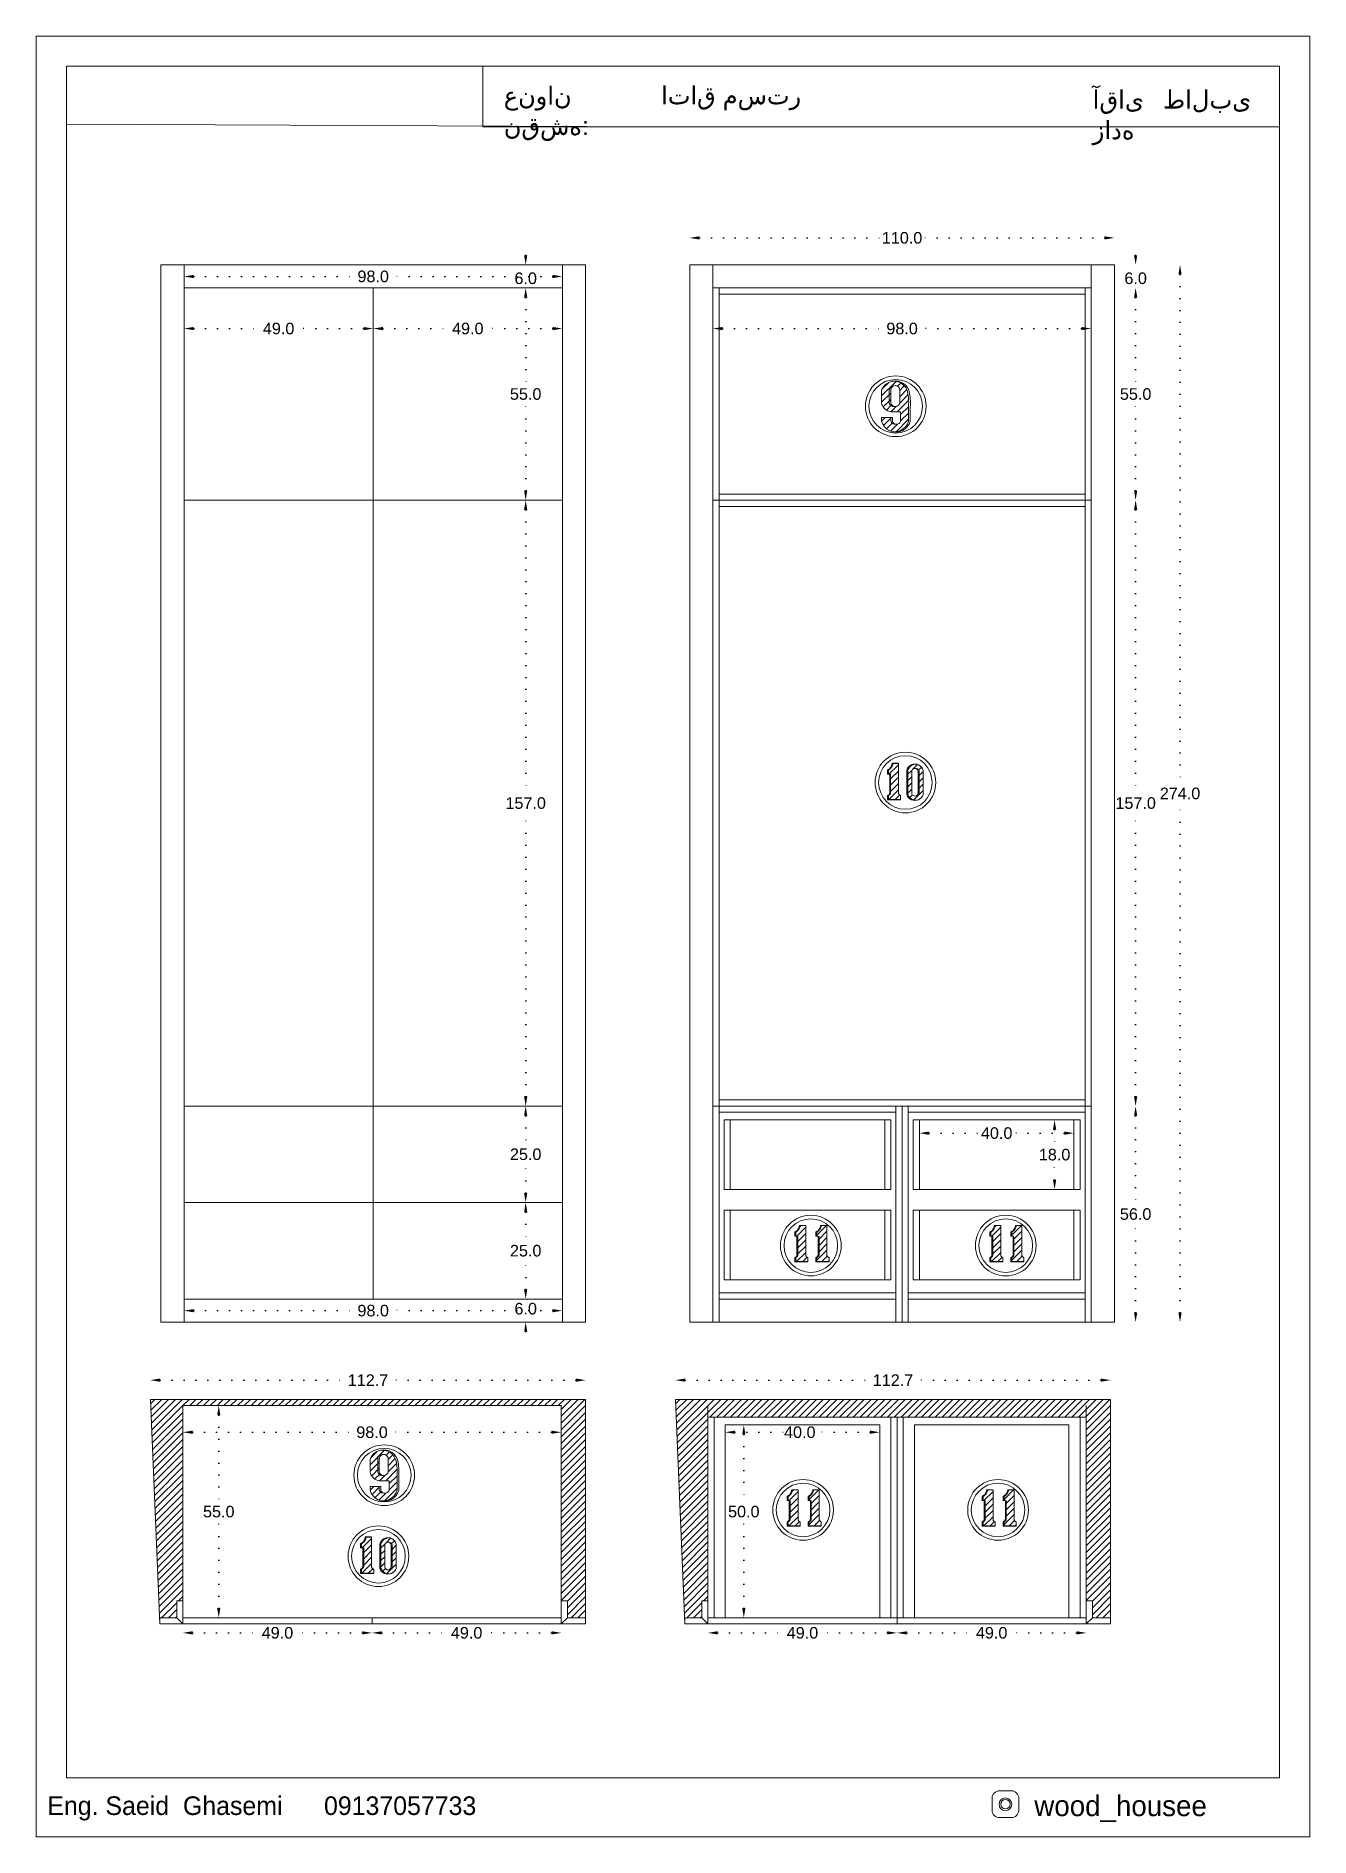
# Model space of a CAD drawing. Header units: centimetres. Extents: x 31 to 5445, y 74 to 2139.
# Drawn here: x 3373.7 to 3703.7, y 1610.1 to 2076.8 of the extents above; entities that cross this region are included whole.
import ezdxf

# ---------------------------------------------------------------- set-up
doc = ezdxf.new("R2010")
doc.units = ezdxf.units.CM
doc.header["$MEASUREMENT"] = 0
doc.linetypes.add('ACAD_ISO07W100', pattern=[3, 0, -3])
doc.styles.get("Standard").update_dxf_attribs({"font": 'arial.ttf'})
doc.dimstyles.get("Standard").update_dxf_attribs({"dimtxt": 3, "dimasz": 2.5, "dimexe": 0.18, "dimexo": 0.0625, "dimgap": 0.09, "dimtad": 0, "dimtih": 1, "dimtoh": 1, "dimdec": 1, "dimzin": 0, "dimdsep": 46, "dimtxsty": 'Standard', "dimcen": 0.09, "dimse1": 1, "dimse2": 1, "dimadec": 0, "dimazin": 0, "dimtfac": 1, "dimtdec": 1, "dimtofl": 0, "dimtmove": 0, "dimatfit": 3, "dimfxl": 1, "dimtolj": 1, "dimtzin": 0, "dimarcsym": 0})
pattern_1 = [(45, (3012.2739, 2429.2561), (-0.8148213, 0.8148213), [])]
pattern_2 = [(45, (3004.72, 2309.5665), (-0.8148213, 0.8148213), [])]
pattern_3 = [(45, (3055.22, 2309.5665), (-0.8148213, 0.8148213), [])]
pattern_4 = [(45, (3002.72, 2241.0665), (-0.8148213, 0.8148213), [])]
pattern_5 = [(45, (3053.22, 2241.0665), (-0.8148213, 0.8148213), [])]
pattern_6 = [(45, (2875.7739, 2228.7561), (-0.8148213, 0.8148213), [])]

msp = doc.modelspace()

# ---------------------------------------------------------------- texts
at = {"lineweight": 20, "attachment_point": 1}
for s, width, gutter_width, heights, insert, char_height in [('{\\fArial|b0|i0|c178|p34;عنوان نقشه}:', 34.9721, 213.7, [0], (3494.84, 2063.76), 4.7142), ('{\\fArial|b0|i0|c178|p34;اتاق مستر}', 40.8617, 213.7, [0], (3535.6, 2063.83), 4.7142), ('\\pxqj;{\\fArial|b0|i0|c178|p34;آقای طالبی زاده}', 40.9241, 215.43, [10.02], (3647.38, 2062.76), 4.7524), ('{\\fPlantagenet Cherokee|b0|i0|c0|p18;^IEng. Saeid  Ghasemi      09137057733}', 212.9476, 23.81, [0], (3357.31, 1620.63), 4.821), ('{\\fPlantagenet Cherokee|b0|i0|c0|p18;wood_housee}', 1.0511, 26.51, [0.166], (3632.25, 1620.88), 5.3665)]:
    msp.add_mtext_dynamic_manual_height_columns(s, width=width, gutter_width=gutter_width, heights=heights, dxfattribs=dict(at, insert=insert, char_height=char_height))

# ---------------------------------------------------------------- blocks, each defined once
blk = doc.blocks.new('*D254')
at = {"color": 0, "linetype": 'ACAD_ISO07W100', "lineweight": -2, "transparency": 16777216}
for p, q in [((3405.8, 1728.49), (3454.64, 1728.49)), ((3513.5, 1728.49), (3464.66, 1728.49))]:
    blk.add_line(p, q, dxfattribs=at)
at = {"color": 0, "transparency": 16777216}
for points in [[(3405.8, 1728.91), (3405.8, 1728.08), (3403.3, 1728.49)], [(3513.5, 1728.91), (3513.5, 1728.08), (3516, 1728.49)]]:
    blk.add_solid(points, dxfattribs=at)
at = {"layer": 'Defpoints', "color": 0, "transparency": 16777216}
for p in [(3403.3, 1728.49), (3403.3, 1723.52), (3516, 1723.52)]:
    blk.add_point(p, dxfattribs=at)
at = {"color": 0, "lineweight": 20, "transparency": 16777216, "insert": (3459.65, 1728.49), "char_height": 3, "attachment_point": 5}
blk.add_mtext('\\A1;112.7', dxfattribs=at)
blk = doc.blocks.new('*D253')
at = {"color": 0, "linetype": 'ACAD_ISO07W100', "lineweight": -2, "transparency": 16777216}
for p, q in [((3414.2, 1714.99), (3456.72, 1714.99)), ((3507.2, 1714.99), (3464.68, 1714.99))]:
    blk.add_line(p, q, dxfattribs=at)
at = {"color": 0, "transparency": 16777216}
for points in [[(3414.2, 1715.41), (3414.2, 1714.58), (3411.7, 1714.99)], [(3507.2, 1715.41), (3507.2, 1714.58), (3509.7, 1714.99)]]:
    blk.add_solid(points, dxfattribs=at)
at = {"layer": 'Defpoints', "color": 0, "transparency": 16777216}
for p in [(3411.7, 1714.99), (3411.7, 1665.32), (3509.7, 1665.32)]:
    blk.add_point(p, dxfattribs=at)
at = {"color": 0, "lineweight": 20, "transparency": 16777216, "insert": (3460.7, 1714.99), "char_height": 3, "attachment_point": 5}
blk.add_mtext('\\A1;98.0', dxfattribs=at)
blk = doc.blocks.new('*D255')
at = {"color": 0, "linetype": 'ACAD_ISO07W100', "lineweight": -2, "transparency": 16777216}
for p, q in [((3421, 1719.42), (3421, 1696.04)), ((3421, 1669.42), (3421, 1692.79))]:
    blk.add_line(p, q, dxfattribs=at)
at = {"color": 0, "transparency": 16777216}
for points in [[(3420.58, 1719.42), (3421.42, 1719.42), (3421, 1721.92)], [(3420.58, 1669.42), (3421.42, 1669.42), (3421, 1666.92)]]:
    blk.add_solid(points, dxfattribs=at)
at = {"layer": 'Defpoints', "color": 0, "transparency": 16777216}
for p in [(3411.7, 1721.92), (3421, 1721.92), (3411.7, 1666.92)]:
    blk.add_point(p, dxfattribs=at)
at = {"color": 0, "lineweight": 20, "transparency": 16777216, "insert": (3421, 1694.42), "char_height": 3, "attachment_point": 5}
blk.add_mtext('\\A1;55.0', dxfattribs=at)
blk = doc.blocks.new('*D256')
at = {"color": 0, "linetype": 'ACAD_ISO07W100', "lineweight": -2, "transparency": 16777216}
for p, q in [((3414.2, 1663), (3432.16, 1663)), ((3458.2, 1663), (3440.24, 1663))]:
    blk.add_line(p, q, dxfattribs=at)
at = {"color": 0, "transparency": 16777216}
for points in [[(3414.2, 1663.42), (3414.2, 1662.58), (3411.7, 1663)], [(3458.2, 1663.42), (3458.2, 1662.58), (3460.7, 1663)]]:
    blk.add_solid(points, dxfattribs=at)
at = {"layer": 'Defpoints', "color": 0, "transparency": 16777216}
for p in [(3411.7, 1665.32), (3411.7, 1663), (3460.7, 1665.32)]:
    blk.add_point(p, dxfattribs=at)
at = {"color": 0, "lineweight": 20, "transparency": 16777216, "insert": (3436.2, 1663), "char_height": 3, "attachment_point": 5}
blk.add_mtext('\\A1;49.0', dxfattribs=at)
blk = doc.blocks.new('*D257')
at = {"color": 0, "linetype": 'ACAD_ISO07W100', "lineweight": -2, "transparency": 16777216}
for p, q in [((3463.2, 1663), (3481.16, 1663)), ((3507.2, 1663), (3489.24, 1663))]:
    blk.add_line(p, q, dxfattribs=at)
at = {"color": 0, "transparency": 16777216}
for points in [[(3463.2, 1663.42), (3463.2, 1662.58), (3460.7, 1663)], [(3507.2, 1663.42), (3507.2, 1662.58), (3509.7, 1663)]]:
    blk.add_solid(points, dxfattribs=at)
at = {"layer": 'Defpoints', "color": 0, "transparency": 16777216}
for p in [(3460.7, 1665.32), (3460.7, 1663), (3509.7, 1665.32)]:
    blk.add_point(p, dxfattribs=at)
at = {"color": 0, "lineweight": 20, "transparency": 16777216, "insert": (3485.2, 1663), "char_height": 3, "attachment_point": 5}
blk.add_mtext('\\A1;49.0', dxfattribs=at)
blk = doc.blocks.new('*D258')
at = {"color": 0, "linetype": 'ACAD_ISO07W100', "lineweight": -2, "transparency": 16777216}
for p, q in [((3500.5, 1752.02), (3500.5, 1754.52)), ((3500.5, 1741.02), (3500.5, 1738.52))]:
    blk.add_line(p, q, dxfattribs=at)
at = {"color": 0, "transparency": 16777216}
for points in [[(3500.08, 1752.02), (3500.92, 1752.02), (3500.5, 1749.52)], [(3500.08, 1741.02), (3500.92, 1741.02), (3500.5, 1743.52)]]:
    blk.add_solid(points, dxfattribs=at)
at = {"layer": 'Defpoints', "color": 0, "transparency": 16777216}
for p in [(3500.5, 1749.52), (3510, 1749.52), (3516, 1743.52)]:
    blk.add_point(p, dxfattribs=at)
at = {"color": 0, "lineweight": 20, "transparency": 16777216, "insert": (3500.5, 1747), "char_height": 3, "attachment_point": 5}
blk.add_mtext('\\A1;6.0', dxfattribs=at)
blk = doc.blocks.new('*D259')
at = {"color": 0, "linetype": 'ACAD_ISO07W100', "lineweight": -2, "transparency": 16777216}
for p, q in [((3500.5, 1772.02), (3500.5, 1763.64)), ((3500.5, 1752.02), (3500.5, 1760.39))]:
    blk.add_line(p, q, dxfattribs=at)
at = {"color": 0, "transparency": 16777216}
for points in [[(3500.08, 1772.02), (3500.92, 1772.02), (3500.5, 1774.52)], [(3500.08, 1752.02), (3500.92, 1752.02), (3500.5, 1749.52)]]:
    blk.add_solid(points, dxfattribs=at)
at = {"layer": 'Defpoints', "color": 0, "transparency": 16777216}
for p in [(3500.5, 1774.52), (3510, 1774.52), (3510, 1749.52)]:
    blk.add_point(p, dxfattribs=at)
at = {"color": 0, "lineweight": 20, "transparency": 16777216, "insert": (3500.5, 1762.02), "char_height": 3, "attachment_point": 5}
blk.add_mtext('\\A1;25.0', dxfattribs=at)
blk = doc.blocks.new('*D260')
at = {"color": 0, "linetype": 'ACAD_ISO07W100', "lineweight": -2, "transparency": 16777216}
for p, q in [((3500.5, 1797.02), (3500.5, 1788.64)), ((3500.5, 1777.02), (3500.5, 1785.39))]:
    blk.add_line(p, q, dxfattribs=at)
at = {"color": 0, "transparency": 16777216}
for points in [[(3500.08, 1797.02), (3500.92, 1797.02), (3500.5, 1799.52)], [(3500.08, 1777.02), (3500.92, 1777.02), (3500.5, 1774.52)]]:
    blk.add_solid(points, dxfattribs=at)
at = {"layer": 'Defpoints', "color": 0, "transparency": 16777216}
for p in [(3500.5, 1799.52), (3510, 1799.52), (3510, 1774.52)]:
    blk.add_point(p, dxfattribs=at)
at = {"color": 0, "lineweight": 20, "transparency": 16777216, "insert": (3500.5, 1787.02), "char_height": 3, "attachment_point": 5}
blk.add_mtext('\\A1;25.0', dxfattribs=at)
blk = doc.blocks.new('*D261')
at = {"color": 0, "linetype": 'ACAD_ISO07W100', "lineweight": -2, "transparency": 16777216}
for p, q in [((3500.5, 1954.02), (3500.5, 1879.64)), ((3500.5, 1802.02), (3500.5, 1876.39))]:
    blk.add_line(p, q, dxfattribs=at)
at = {"color": 0, "transparency": 16777216}
for points in [[(3500.08, 1954.02), (3500.92, 1954.02), (3500.5, 1956.52)], [(3500.08, 1802.02), (3500.92, 1802.02), (3500.5, 1799.52)]]:
    blk.add_solid(points, dxfattribs=at)
at = {"layer": 'Defpoints', "color": 0, "transparency": 16777216}
for p in [(3500.5, 1956.52), (3510, 1956.52), (3510, 1799.52)]:
    blk.add_point(p, dxfattribs=at)
at = {"color": 0, "lineweight": 20, "transparency": 16777216, "insert": (3500.5, 1878.02), "char_height": 3, "attachment_point": 5}
blk.add_mtext('\\A1;157.0', dxfattribs=at)
blk = doc.blocks.new('*D262')
at = {"color": 0, "linetype": 'ACAD_ISO07W100', "lineweight": -2, "transparency": 16777216}
for p, q in [((3500.5, 2009.02), (3500.5, 1985.64)), ((3500.5, 1959.02), (3500.5, 1982.39))]:
    blk.add_line(p, q, dxfattribs=at)
at = {"color": 0, "transparency": 16777216}
for points in [[(3500.08, 2009.02), (3500.92, 2009.02), (3500.5, 2011.52)], [(3500.08, 1959.02), (3500.92, 1959.02), (3500.5, 1956.52)]]:
    blk.add_solid(points, dxfattribs=at)
at = {"layer": 'Defpoints', "color": 0, "transparency": 16777216}
for p in [(3500.5, 2011.52), (3510, 2011.52), (3510, 1956.52)]:
    blk.add_point(p, dxfattribs=at)
at = {"color": 0, "lineweight": 20, "transparency": 16777216, "insert": (3500.5, 1984.02), "char_height": 3, "attachment_point": 5}
blk.add_mtext('\\A1;55.0', dxfattribs=at)
blk = doc.blocks.new('*D263')
at = {"color": 0, "linetype": 'ACAD_ISO07W100', "lineweight": -2, "transparency": 16777216}
for p, q in [((3500.5, 2020.02), (3500.5, 2022.52)), ((3500.5, 2009.02), (3500.5, 2006.52))]:
    blk.add_line(p, q, dxfattribs=at)
at = {"color": 0, "transparency": 16777216}
for points in [[(3500.08, 2020.02), (3500.92, 2020.02), (3500.5, 2017.52)], [(3500.08, 2009.02), (3500.92, 2009.02), (3500.5, 2011.52)]]:
    blk.add_solid(points, dxfattribs=at)
at = {"layer": 'Defpoints', "color": 0, "transparency": 16777216}
for p in [(3500.5, 2017.52), (3516, 2017.52), (3510, 2011.52)]:
    blk.add_point(p, dxfattribs=at)
at = {"color": 0, "lineweight": 20, "transparency": 16777216, "insert": (3500.5, 2014.02), "char_height": 3, "attachment_point": 5}
blk.add_mtext('\\A1;6.0', dxfattribs=at)
blk = doc.blocks.new('*D264')
at = {"color": 0, "linetype": 'ACAD_ISO07W100', "lineweight": -2, "transparency": 16777216}
for p, q in [((3414.5, 1746.5), (3457.02, 1746.5)), ((3507.5, 1746.5), (3464.98, 1746.5))]:
    blk.add_line(p, q, dxfattribs=at)
at = {"color": 0, "transparency": 16777216}
for points in [[(3414.5, 1746.92), (3414.5, 1746.08), (3412, 1746.5)], [(3507.5, 1746.92), (3507.5, 1746.08), (3510, 1746.5)]]:
    blk.add_solid(points, dxfattribs=at)
at = {"layer": 'Defpoints', "color": 0, "transparency": 16777216}
for p in [(3412, 1749.52), (3510, 1749.52), (3510, 1746.5)]:
    blk.add_point(p, dxfattribs=at)
at = {"color": 0, "lineweight": 20, "transparency": 16777216, "insert": (3461, 1746.5), "char_height": 3, "attachment_point": 5}
blk.add_mtext('\\A1;98.0', dxfattribs=at)
blk = doc.blocks.new('*D265')
at = {"color": 0, "linetype": 'ACAD_ISO07W100', "lineweight": -2, "transparency": 16777216}
for p, q in [((3414.5, 2001), (3432.46, 2001)), ((3458.5, 2001), (3440.54, 2001))]:
    blk.add_line(p, q, dxfattribs=at)
at = {"color": 0, "transparency": 16777216}
for points in [[(3414.5, 2001.42), (3414.5, 2000.58), (3412, 2001)], [(3458.5, 2001.42), (3458.5, 2000.58), (3461, 2001)]]:
    blk.add_solid(points, dxfattribs=at)
at = {"layer": 'Defpoints', "color": 0, "transparency": 16777216}
for p in [(3412, 2017.52), (3461, 2011.52), (3412, 2001)]:
    blk.add_point(p, dxfattribs=at)
at = {"color": 0, "lineweight": 20, "transparency": 16777216, "insert": (3436.5, 2001), "char_height": 3, "attachment_point": 5}
blk.add_mtext('\\A1;49.0', dxfattribs=at)
blk = doc.blocks.new('*D266')
at = {"color": 0, "linetype": 'ACAD_ISO07W100', "lineweight": -2, "transparency": 16777216}
for p, q in [((3463.5, 2001), (3481.46, 2001)), ((3507.5, 2001), (3489.54, 2001))]:
    blk.add_line(p, q, dxfattribs=at)
at = {"color": 0, "transparency": 16777216}
for points in [[(3463.5, 2001.42), (3463.5, 2000.58), (3461, 2001)], [(3507.5, 2001.42), (3507.5, 2000.58), (3510, 2001)]]:
    blk.add_solid(points, dxfattribs=at)
at = {"layer": 'Defpoints', "color": 0, "transparency": 16777216}
for p in [(3510, 2017.52), (3461, 2011.52), (3461, 2001)]:
    blk.add_point(p, dxfattribs=at)
at = {"color": 0, "lineweight": 20, "transparency": 16777216, "insert": (3485.5, 2001), "char_height": 3, "attachment_point": 5}
blk.add_mtext('\\A1;49.0', dxfattribs=at)
blk = doc.blocks.new('*D269')
at = {"color": 0, "linetype": 'ACAD_ISO07W100', "lineweight": -2, "transparency": 16777216}
for p, q in [((3658.5, 1797.02), (3658.5, 1773.14)), ((3658.5, 1746.02), (3658.5, 1769.89))]:
    blk.add_line(p, q, dxfattribs=at)
at = {"color": 0, "transparency": 16777216}
for points in [[(3658.08, 1797.02), (3658.92, 1797.02), (3658.5, 1799.52)], [(3658.08, 1746.02), (3658.92, 1746.02), (3658.5, 1743.52)]]:
    blk.add_solid(points, dxfattribs=at)
at = {"layer": 'Defpoints', "color": 0, "transparency": 16777216}
for p in [(3647, 1799.52), (3647, 1743.52), (3658.5, 1743.52)]:
    blk.add_point(p, dxfattribs=at)
at = {"color": 0, "lineweight": 20, "transparency": 16777216, "insert": (3658.5, 1771.52), "char_height": 3, "attachment_point": 5}
blk.add_mtext('\\A1;56.0', dxfattribs=at)
blk = doc.blocks.new('*D270')
at = {"color": 0, "linetype": 'ACAD_ISO07W100', "lineweight": -2, "transparency": 16777216}
for p, q in [((3658.5, 1954.02), (3658.5, 1879.64)), ((3658.5, 1802.02), (3658.5, 1876.39))]:
    blk.add_line(p, q, dxfattribs=at)
at = {"color": 0, "transparency": 16777216}
for points in [[(3658.08, 1954.02), (3658.92, 1954.02), (3658.5, 1956.52)], [(3658.08, 1802.02), (3658.92, 1802.02), (3658.5, 1799.52)]]:
    blk.add_solid(points, dxfattribs=at)
at = {"layer": 'Defpoints', "color": 0, "transparency": 16777216}
for p in [(3647, 1956.52), (3658.5, 1956.52), (3647, 1799.52)]:
    blk.add_point(p, dxfattribs=at)
at = {"color": 0, "lineweight": 20, "transparency": 16777216, "insert": (3658.5, 1878.02), "char_height": 3, "attachment_point": 5}
blk.add_mtext('\\A1;157.0', dxfattribs=at)
blk = doc.blocks.new('*D271')
at = {"color": 0, "linetype": 'ACAD_ISO07W100', "lineweight": -2, "transparency": 16777216}
for p, q in [((3658.5, 2009.02), (3658.5, 1985.64)), ((3658.5, 1959.02), (3658.5, 1982.39))]:
    blk.add_line(p, q, dxfattribs=at)
at = {"color": 0, "transparency": 16777216}
for points in [[(3658.08, 2009.02), (3658.92, 2009.02), (3658.5, 2011.52)], [(3658.08, 1959.02), (3658.92, 1959.02), (3658.5, 1956.52)]]:
    blk.add_solid(points, dxfattribs=at)
at = {"layer": 'Defpoints', "color": 0, "transparency": 16777216}
for p in [(3647, 2011.52), (3658.5, 2011.52), (3647, 1956.52)]:
    blk.add_point(p, dxfattribs=at)
at = {"color": 0, "lineweight": 20, "transparency": 16777216, "insert": (3658.5, 1984.02), "char_height": 3, "attachment_point": 5}
blk.add_mtext('\\A1;55.0', dxfattribs=at)
blk = doc.blocks.new('*D272')
at = {"color": 0, "linetype": 'ACAD_ISO07W100', "lineweight": -2, "transparency": 16777216}
for p, q in [((3658.5, 2020.02), (3658.5, 2022.52)), ((3658.5, 2009.02), (3658.5, 2006.52))]:
    blk.add_line(p, q, dxfattribs=at)
at = {"color": 0, "transparency": 16777216}
for points in [[(3658.08, 2020.02), (3658.92, 2020.02), (3658.5, 2017.52)], [(3658.08, 2009.02), (3658.92, 2009.02), (3658.5, 2011.52)]]:
    blk.add_solid(points, dxfattribs=at)
at = {"layer": 'Defpoints', "color": 0, "transparency": 16777216}
for p in [(3653, 2017.52), (3658.5, 2017.52), (3647, 2011.52)]:
    blk.add_point(p, dxfattribs=at)
at = {"color": 0, "lineweight": 20, "transparency": 16777216, "insert": (3658.5, 2014.02), "char_height": 3, "attachment_point": 5}
blk.add_mtext('\\A1;6.0', dxfattribs=at)
blk = doc.blocks.new('*D275')
at = {"color": 0, "linetype": 'ACAD_ISO07W100', "lineweight": -2, "transparency": 16777216}
for p, q in [((3551.5, 2001), (3594.02, 2001)), ((3644.5, 2001), (3601.98, 2001))]:
    blk.add_line(p, q, dxfattribs=at)
at = {"color": 0, "transparency": 16777216}
for points in [[(3551.5, 2001.42), (3551.5, 2000.58), (3549, 2001)], [(3644.5, 2001.42), (3644.5, 2000.58), (3647, 2001)]]:
    blk.add_solid(points, dxfattribs=at)
at = {"layer": 'Defpoints', "color": 0, "transparency": 16777216}
for p in [(3647, 2017.52), (3549, 2011.52), (3647, 2001)]:
    blk.add_point(p, dxfattribs=at)
at = {"color": 0, "lineweight": 20, "transparency": 16777216, "insert": (3598, 2001), "char_height": 3, "attachment_point": 5}
blk.add_mtext('\\A1;98.0', dxfattribs=at)
blk = doc.blocks.new('*D276')
at = {"color": 0, "linetype": 'ACAD_ISO07W100', "lineweight": -2, "transparency": 16777216}
for p, q in [((3605, 1792.5), (3618.46, 1792.5)), ((3640, 1792.5), (3626.54, 1792.5))]:
    blk.add_line(p, q, dxfattribs=at)
at = {"color": 0, "transparency": 16777216}
for points in [[(3605, 1792.92), (3605, 1792.08), (3602.5, 1792.5)], [(3640, 1792.92), (3640, 1792.08), (3642.5, 1792.5)]]:
    blk.add_solid(points, dxfattribs=at)
at = {"layer": 'Defpoints', "color": 0, "transparency": 16777216}
for p in [(3602.5, 1795.92), (3602.5, 1792.5), (3642.5, 1795.92)]:
    blk.add_point(p, dxfattribs=at)
at = {"color": 0, "lineweight": 20, "transparency": 16777216, "insert": (3622.5, 1792.5), "char_height": 3, "attachment_point": 5}
blk.add_mtext('\\A1;40.0', dxfattribs=at)
blk = doc.blocks.new('*D277')
at = {"color": 0, "linetype": 'ACAD_ISO07W100', "lineweight": -2, "transparency": 16777216}
for p, q in [((3637.5, 1793.42), (3637.5, 1788.54)), ((3637.5, 1780.42), (3637.5, 1785.29))]:
    blk.add_line(p, q, dxfattribs=at)
at = {"color": 0, "transparency": 16777216}
for points in [[(3637.08, 1793.42), (3637.92, 1793.42), (3637.5, 1795.92)], [(3637.08, 1780.42), (3637.92, 1780.42), (3637.5, 1777.92)]]:
    blk.add_solid(points, dxfattribs=at)
at = {"layer": 'Defpoints', "color": 0, "transparency": 16777216}
for p in [(3637.5, 1795.92), (3642.5, 1795.92), (3642.5, 1777.92)]:
    blk.add_point(p, dxfattribs=at)
at = {"color": 0, "lineweight": 20, "transparency": 16777216, "insert": (3637.5, 1786.92), "char_height": 3, "attachment_point": 5}
blk.add_mtext('\\A1;18.0', dxfattribs=at)
blk = doc.blocks.new('*D281')
at = {"color": 0, "linetype": 'ACAD_ISO07W100', "lineweight": -2, "transparency": 16777216}
for p, q in [((3541.8, 1728.49), (3590.64, 1728.49)), ((3649.5, 1728.49), (3600.66, 1728.49))]:
    blk.add_line(p, q, dxfattribs=at)
at = {"color": 0, "transparency": 16777216}
for points in [[(3541.8, 1728.91), (3541.8, 1728.08), (3539.3, 1728.49)], [(3649.5, 1728.91), (3649.5, 1728.08), (3652, 1728.49)]]:
    blk.add_solid(points, dxfattribs=at)
at = {"layer": 'Defpoints', "color": 0, "transparency": 16777216}
for p in [(3539.3, 1728.49), (3539.3, 1723.52), (3652, 1723.52)]:
    blk.add_point(p, dxfattribs=at)
at = {"color": 0, "lineweight": 20, "transparency": 16777216, "insert": (3595.65, 1728.49), "char_height": 3, "attachment_point": 5}
blk.add_mtext('\\A1;112.7', dxfattribs=at)
blk = doc.blocks.new('*D278')
at = {"color": 0, "linetype": 'ACAD_ISO07W100', "lineweight": -2, "transparency": 16777216}
for p, q in [((3554.7, 1714.99), (3567.46, 1714.99)), ((3589.7, 1714.99), (3575.54, 1714.99))]:
    blk.add_line(p, q, dxfattribs=at)
at = {"color": 0, "transparency": 16777216}
for points in [[(3554.7, 1715.41), (3554.7, 1714.58), (3552.2, 1714.99)], [(3589.7, 1715.41), (3589.7, 1714.58), (3592.2, 1714.99)]]:
    blk.add_solid(points, dxfattribs=at)
at = {"layer": 'Defpoints', "color": 0, "transparency": 16777216}
for p in [(3552.2, 1714.99), (3552.2, 1666.92), (3592.2, 1666.92)]:
    blk.add_point(p, dxfattribs=at)
at = {"color": 0, "lineweight": 20, "transparency": 16777216, "insert": (3571.5, 1714.99), "char_height": 3, "attachment_point": 5}
blk.add_mtext('\\A1;40.0', dxfattribs=at)
blk = doc.blocks.new('*D282')
at = {"color": 0, "linetype": 'ACAD_ISO07W100', "lineweight": -2, "transparency": 16777216}
for p, q in [((3557, 1714.42), (3557, 1696.04)), ((3557, 1669.42), (3557, 1692.79))]:
    blk.add_line(p, q, dxfattribs=at)
at = {"color": 0, "transparency": 16777216}
for points in [[(3556.58, 1714.42), (3557.42, 1714.42), (3557, 1716.92)], [(3556.58, 1669.42), (3557.42, 1669.42), (3557, 1666.92)]]:
    blk.add_solid(points, dxfattribs=at)
at = {"layer": 'Defpoints', "color": 0, "transparency": 16777216}
for p in [(3552.2, 1716.92), (3557, 1716.92), (3547.7, 1666.92)]:
    blk.add_point(p, dxfattribs=at)
at = {"color": 0, "lineweight": 20, "transparency": 16777216, "insert": (3557, 1694.42), "char_height": 3, "attachment_point": 5}
blk.add_mtext('\\A1;50.0', dxfattribs=at)
blk = doc.blocks.new('*D279')
at = {"color": 0, "linetype": 'ACAD_ISO07W100', "lineweight": -2, "transparency": 16777216}
for p, q in [((3550.2, 1663), (3568.16, 1663)), ((3594.2, 1663), (3576.24, 1663))]:
    blk.add_line(p, q, dxfattribs=at)
at = {"color": 0, "transparency": 16777216}
for points in [[(3550.2, 1663.42), (3550.2, 1662.58), (3547.7, 1663)], [(3594.2, 1663.42), (3594.2, 1662.58), (3596.7, 1663)]]:
    blk.add_solid(points, dxfattribs=at)
at = {"layer": 'Defpoints', "color": 0, "transparency": 16777216}
for p in [(3547.7, 1665.32), (3547.7, 1663), (3596.7, 1665.32)]:
    blk.add_point(p, dxfattribs=at)
at = {"color": 0, "lineweight": 20, "transparency": 16777216, "insert": (3572.2, 1663), "char_height": 3, "attachment_point": 5}
blk.add_mtext('\\A1;49.0', dxfattribs=at)
blk = doc.blocks.new('*D280')
at = {"color": 0, "linetype": 'ACAD_ISO07W100', "lineweight": -2, "transparency": 16777216}
for p, q in [((3599.2, 1663), (3617.16, 1663)), ((3643.2, 1663), (3625.24, 1663))]:
    blk.add_line(p, q, dxfattribs=at)
at = {"color": 0, "transparency": 16777216}
for points in [[(3599.2, 1663.42), (3599.2, 1662.58), (3596.7, 1663)], [(3643.2, 1663.42), (3643.2, 1662.58), (3645.7, 1663)]]:
    blk.add_solid(points, dxfattribs=at)
at = {"layer": 'Defpoints', "color": 0, "transparency": 16777216}
for p in [(3596.7, 1665.32), (3596.7, 1663), (3645.7, 1665.32)]:
    blk.add_point(p, dxfattribs=at)
at = {"color": 0, "lineweight": 20, "transparency": 16777216, "insert": (3621.2, 1663), "char_height": 3, "attachment_point": 5}
blk.add_mtext('\\A1;49.0', dxfattribs=at)
blk = doc.blocks.new('*D283')
at = {"color": 0, "linetype": 'ACAD_ISO07W100', "lineweight": -2, "transparency": 16777216}
for p, q in [((3670, 2015.02), (3670, 1882.14)), ((3670, 1746.02), (3670, 1878.89))]:
    blk.add_line(p, q, dxfattribs=at)
at = {"color": 0, "transparency": 16777216}
for points in [[(3669.58, 2015.02), (3670.42, 2015.02), (3670, 2017.52)], [(3669.58, 1746.02), (3670.42, 1746.02), (3670, 1743.52)]]:
    blk.add_solid(points, dxfattribs=at)
at = {"layer": 'Defpoints', "color": 0, "transparency": 16777216}
for p in [(3653, 2017.52), (3670, 2017.52), (3653, 1743.52)]:
    blk.add_point(p, dxfattribs=at)
at = {"color": 0, "lineweight": 20, "transparency": 16777216, "insert": (3670, 1880.52), "char_height": 3, "attachment_point": 5}
blk.add_mtext('\\A1;274.0', dxfattribs=at)
blk = doc.blocks.new('*D284')
at = {"color": 0, "linetype": 'ACAD_ISO07W100', "lineweight": -2, "transparency": 16777216}
for p, q in [((3545.5, 2024.5), (3592.99, 2024.5)), ((3650.5, 2024.5), (3603.01, 2024.5))]:
    blk.add_line(p, q, dxfattribs=at)
at = {"color": 0, "transparency": 16777216}
for points in [[(3545.5, 2024.92), (3545.5, 2024.08), (3543, 2024.5)], [(3650.5, 2024.92), (3650.5, 2024.08), (3653, 2024.5)]]:
    blk.add_solid(points, dxfattribs=at)
at = {"layer": 'Defpoints', "color": 0, "transparency": 16777216}
for p in [(3653, 2024.5), (3543, 2017.52), (3653, 2017.52)]:
    blk.add_point(p, dxfattribs=at)
at = {"color": 0, "lineweight": 20, "transparency": 16777216, "insert": (3598, 2024.5), "char_height": 3, "attachment_point": 5}
blk.add_mtext('\\A1;110.0', dxfattribs=at)
blk = doc.blocks.new('*D368')
at = {"color": 0, "linetype": 'ACAD_ISO07W100', "lineweight": -2, "transparency": 16777216}
for p, q in [((3414.5, 2014.5), (3457.02, 2014.5)), ((3507.5, 2014.5), (3464.98, 2014.5))]:
    blk.add_line(p, q, dxfattribs=at)
at = {"color": 0, "transparency": 16777216}
for points in [[(3414.5, 2014.92), (3414.5, 2014.08), (3412, 2014.5)], [(3507.5, 2014.92), (3507.5, 2014.08), (3510, 2014.5)]]:
    blk.add_solid(points, dxfattribs=at)
at = {"layer": 'Defpoints', "color": 0, "transparency": 16777216}
for p in [(3412, 2011.52), (3510, 2014.5), (3510, 2011.52)]:
    blk.add_point(p, dxfattribs=at)
at = {"color": 0, "transparency": 16777216, "insert": (3461, 2014.5), "char_height": 3, "attachment_point": 5}
blk.add_mtext('\\A1;98.0', dxfattribs=at)

# ---------------------------------------------------------------- dimensions: what is measured, and where the dimension line sits
at = {"lineweight": 20}
for base, p1, p2, picture, middle in [((3653, 2024.5), (3543, 2017.52), (3653, 2017.52), '*D284', (3598, 2024.5)), ((3412, 2001), (3461, 2011.52), (3412, 2017.52), '*D265', (3436.5, 2001)), ((3461, 2001), (3510, 2017.52), (3461, 2011.52), '*D266', (3485.5, 2001)), ((3647, 2001), (3549, 2011.52), (3647, 2017.52), '*D275', (3598, 2001)), ((3602.5, 1792.5), (3642.5, 1795.92), (3602.5, 1795.92), '*D276', (3622.5, 1792.5)), ((3510, 1746.5), (3412, 1749.52), (3510, 1749.52), '*D264', (3461, 1746.5)), ((3411.7, 1663), (3460.7, 1665.32), (3411.7, 1665.32), '*D256', (3436.2, 1663)), ((3460.7, 1663), (3509.7, 1665.32), (3460.7, 1665.32), '*D257', (3485.2, 1663)), ((3547.7, 1663), (3596.7, 1665.32), (3547.7, 1665.32), '*D279', (3572.2, 1663)), ((3596.7, 1663), (3645.7, 1665.32), (3596.7, 1665.32), '*D280', (3621.2, 1663))]:
    dim = msp.add_linear_dim(base=base, p1=p1, p2=p2, dimstyle='Standard', dxfattribs=at)
    dim.commit()
    dim.dimension.update_dxf_attribs({"geometry": picture, "text_midpoint": middle})
for base, p1, p2, angle, picture, middle in [((3500.5, 2017.52), (3510, 2011.52), (3516, 2017.52), 270, '*D263', (3500.5, 2014.02)), ((3658.5, 2017.52), (3647, 2011.52), (3653, 2017.52), 270, '*D272', (3658.5, 2014.02)), ((3500.5, 1749.52), (3516, 1743.52), (3510, 1749.52), 270, '*D258', (3500.5, 1747)), ((3421, 1721.92), (3411.7, 1666.92), (3411.7, 1721.92), 270, '*D255', (3421, 1694.42)), ((3411.7, 1714.99), (3509.7, 1665.32), (3411.7, 1665.32), 180, '*D253', (3460.7, 1714.99)), ((3557, 1716.92), (3547.7, 1666.92), (3552.2, 1716.92), 270, '*D282', (3557, 1694.42)), ((3552.2, 1714.99), (3592.2, 1666.92), (3552.2, 1666.92), 180, '*D278', (3571.5, 1714.99))]:
    dim = msp.add_linear_dim(base=base, p1=p1, p2=p2, angle=angle, dimstyle='Standard', dxfattribs=at)
    dim.commit()
    dim.dimension.update_dxf_attribs({"geometry": picture, "text_midpoint": middle, "dimtype": 160})
dim = msp.add_linear_dim(base=(3510, 2014.5), p1=(3412, 2011.52), p2=(3510, 2011.52), dimstyle='Standard')
dim.commit()
dim.dimension.update_dxf_attribs({"geometry": '*D368', "text_midpoint": (3461, 2014.5)})
for base, p1, p2, angle, picture, middle in [((3670, 2017.52), (3653, 1743.52), (3653, 2017.52), 270, '*D283', (3670, 1880.52)), ((3500.5, 2011.52), (3510, 1956.52), (3510, 2011.52), 270, '*D262', (3500.5, 1984.02)), ((3658.5, 2011.52), (3647, 1956.52), (3647, 2011.52), 270, '*D271', (3658.5, 1984.02)), ((3500.5, 1956.52), (3510, 1799.52), (3510, 1956.52), 270, '*D261', (3500.5, 1878.02)), ((3658.5, 1956.52), (3647, 1799.52), (3647, 1956.52), 270, '*D270', (3658.5, 1878.02)), ((3500.5, 1799.52), (3510, 1774.52), (3510, 1799.52), 270, '*D260', (3500.5, 1787.02)), ((3658.5, 1743.52), (3647, 1799.52), (3647, 1743.52), 270, '*D269', (3658.5, 1771.52)), ((3637.5, 1795.92), (3642.5, 1777.92), (3642.5, 1795.92), 270, '*D277', (3637.5, 1786.92)), ((3500.5, 1774.52), (3510, 1749.52), (3510, 1774.52), 270, '*D259', (3500.5, 1762.02)), ((3403.3, 1728.49), (3516, 1723.52), (3403.3, 1723.52), 180, '*D254', (3459.65, 1728.49)), ((3539.3, 1728.49), (3652, 1723.52), (3539.3, 1723.52), 180, '*D281', (3595.65, 1728.49))]:
    dim = msp.add_linear_dim(base=base, p1=p1, p2=p2, angle=angle, dimstyle='Standard', dxfattribs=at)
    dim.commit()
    dim.dimension.update_dxf_attribs({"geometry": picture, "text_midpoint": middle})

# ---------------------------------------------------------------- hatches: boundary and pattern name
at = {"lineweight": 20}
h = msp.add_hatch(dxfattribs=at)
h.set_pattern_fill('ANSI31', color=256, scale=9.218651)
h.set_pattern_definition([(45, (2991.6462, 2526.4942), (-0.8148213, 0.8148213), [])])
h.paths.add_polyline_path([(3599.68, 1980.79), (3599.69, 1980.96), (3599.7, 1981.39), (3599.71, 1981.82), (3599.7, 1982.25), (3599.68, 1982.68), (3599.64, 1983.18), (3599.59, 1983.66), (3599.51, 1984.12), (3599.42, 1984.59), (3599.3, 1985.05), (3598.95, 1985.7), (3598.48, 1986.27), (3597.91, 1986.74), (3597.26, 1987.08), (3596.55, 1987.3), (3595.81, 1987.37), (3595.37, 1987.33), (3594.77, 1987.14), (3594.11, 1986.79), (3593.53, 1986.32), (3593.06, 1985.74), (3592.7, 1985.09), (3592.7, 1981.65), (3592.79, 1981.34), (3592.91, 1981.05), (3593.06, 1980.76), (3593.24, 1980.5), (3593.46, 1980.26), (3593.69, 1980.04), (3593.96, 1979.86), (3594.24, 1979.7), (3594.53, 1979.58), (3594.84, 1979.49), (3595.16, 1979.43), (3595.21, 1979.43), (3597.2, 1979.43), (3597.63, 1979.41), (3597.63, 1976.97), (3597.53, 1976.75), (3597.39, 1976.56), (3597.22, 1976.4), (3597.01, 1976.29), (3596.79, 1976.21), (3596.55, 1976.19), (3596.32, 1976.21), (3595.91, 1976.26), (3595.68, 1976.33), (3595.48, 1976.45), (3595.31, 1976.61), (3595.17, 1976.79), (3595.07, 1977.01), (3595.07, 1977.95), (3592.7, 1977.95), (3592.7, 1976.97), (3593.01, 1976.19), (3593.48, 1975.5), (3594.08, 1974.92), (3594.79, 1974.49), (3595.49, 1974.26), (3596, 1974.2), (3596.83, 1974.29), (3597.61, 1974.56), (3598.32, 1974.98), (3598.92, 1975.55), (3599.38, 1976.24), (3599.68, 1977.01)])
h.paths.add_polyline_path([(3597.13, 1981.2), (3596.95, 1981.03), (3596.72, 1980.89), (3596.48, 1980.81), (3596.22, 1980.78), (3595.97, 1980.81), (3595.72, 1980.89), (3595.5, 1981.03), (3595.31, 1981.2), (3595.17, 1981.41), (3595.07, 1981.65), (3595.07, 1985.09), (3595.11, 1985.39), (3595.22, 1985.66), (3595.41, 1985.9), (3595.65, 1986.09), (3595.92, 1986.2), (3596.22, 1986.24), (3596.52, 1986.2), (3596.8, 1986.09), (3597.04, 1985.9), (3597.22, 1985.66), (3597.34, 1985.39), (3597.38, 1985.09), (3597.38, 1981.65), (3597.28, 1981.41)], flags=16)
h = msp.add_hatch(dxfattribs=at)
h.set_pattern_fill('ANSI31', color=256, scale=9.218651)
h.set_pattern_definition(pattern_1)
h.paths.add_polyline_path([(3597.49, 1880.06), (3597.42, 1880.09), (3597.35, 1880.13), (3597.29, 1880.18), (3597.24, 1880.24), (3597.19, 1880.3), (3597.15, 1880.37), (3597.12, 1880.44), (3597.1, 1880.51), (3597.08, 1880.59), (3597.08, 1880.66), (3597.08, 1888.3), (3595.64, 1888.3), (3595.62, 1888.12), (3595.59, 1887.95), (3595.54, 1887.78), (3595.47, 1887.61), (3595.39, 1887.45), (3595.29, 1887.3), (3595.19, 1887.15), (3595.07, 1887.02), (3594.94, 1886.89), (3594.8, 1886.78), (3594.65, 1886.68), (3594.49, 1886.6), (3594.49, 1885.51), (3594.8, 1885.51), (3595.04, 1885.5), (3595.04, 1880.69), (3595.03, 1880.62), (3595.01, 1880.55), (3594.98, 1880.48), (3594.95, 1880.41), (3594.91, 1880.34), (3594.87, 1880.29), (3594.81, 1880.23), (3594.76, 1880.18), (3594.7, 1880.14), (3594.63, 1880.11), (3594.56, 1880.08), (3594.49, 1880.06), (3594.49, 1878.96), (3597.63, 1878.96), (3597.63, 1880.02), (3597.56, 1880.04)])
h = msp.add_hatch(dxfattribs=at)
h.set_pattern_fill('ANSI31', color=256, scale=9.218651)
h.set_pattern_definition(pattern_1)
h.paths.add_polyline_path([(3599.5, 1886.47), (3599.5, 1880.24), (3599.7, 1879.83), (3599.98, 1879.47), (3600.33, 1879.17), (3600.73, 1878.95), (3601.16, 1878.82), (3601.61, 1878.77), (3601.86, 1878.8), (3602.22, 1878.91), (3602.62, 1879.13), (3602.97, 1879.43), (3603.25, 1879.79), (3603.46, 1880.21), (3603.46, 1886.5), (3603.29, 1886.95), (3603.02, 1887.36), (3602.68, 1887.7), (3602.26, 1887.95), (3601.86, 1888.09), (3601.61, 1888.12), (3601.14, 1888.06), (3600.68, 1887.91), (3600.27, 1887.66), (3599.93, 1887.32), (3599.67, 1886.92)])
h.paths.add_polyline_path([(3602.14, 1880.27), (3601.44, 1879.74), (3600.58, 1880.1), (3600.5, 1880.67), (3600.5, 1886.59), (3601.2, 1887.12), (3601.52, 1886.99), (3601.89, 1886.95), (3602.14, 1886.33)], flags=16)
h = msp.add_hatch(dxfattribs=at)
h.set_pattern_fill('ANSI31', color=256, scale=9.218651)
h.set_pattern_definition(pattern_2)
h.paths.add_polyline_path([(3573.47, 1760.32), (3573.4, 1760.36), (3573.33, 1760.4), (3573.27, 1760.45), (3573.22, 1760.5), (3573.17, 1760.56), (3573.13, 1760.63), (3573.1, 1760.7), (3573.08, 1760.77), (3573.07, 1760.85), (3573.06, 1760.93), (3573.06, 1768.57), (3571.63, 1768.57), (3571.61, 1768.39), (3571.57, 1768.21), (3571.52, 1768.04), (3571.45, 1767.87), (3571.37, 1767.71), (3571.28, 1767.56), (3571.17, 1767.42), (3571.05, 1767.28), (3570.92, 1767.16), (3570.78, 1767.05), (3570.63, 1766.95), (3570.47, 1766.86), (3570.47, 1765.78), (3570.78, 1765.78), (3571.02, 1765.76), (3571.02, 1760.96), (3571.01, 1760.88), (3570.99, 1760.81), (3570.97, 1760.74), (3570.93, 1760.67), (3570.9, 1760.61), (3570.85, 1760.55), (3570.8, 1760.5), (3570.74, 1760.45), (3570.68, 1760.4), (3570.61, 1760.37), (3570.54, 1760.34), (3570.47, 1760.32), (3570.47, 1759.22), (3573.62, 1759.22), (3573.62, 1760.28), (3573.54, 1760.3)])
h = msp.add_hatch(dxfattribs=at)
h.set_pattern_fill('ANSI31', color=256, scale=9.218651)
h.set_pattern_definition(pattern_2)
h.paths.add_polyline_path([(3578.93, 1760.32), (3578.86, 1760.36), (3578.8, 1760.4), (3578.74, 1760.45), (3578.68, 1760.5), (3578.64, 1760.56), (3578.6, 1760.63), (3578.57, 1760.7), (3578.54, 1760.77), (3578.53, 1760.85), (3578.53, 1760.93), (3578.53, 1768.57), (3577.09, 1768.57), (3577.07, 1768.39), (3577.03, 1768.21), (3576.98, 1768.04), (3576.92, 1767.87), (3576.83, 1767.71), (3576.74, 1767.56), (3576.63, 1767.42), (3576.51, 1767.28), (3576.38, 1767.16), (3576.24, 1767.05), (3576.09, 1766.95), (3575.93, 1766.86), (3575.93, 1765.78), (3576.25, 1765.78), (3576.48, 1765.76), (3576.48, 1760.96), (3576.47, 1760.88), (3576.46, 1760.81), (3576.43, 1760.74), (3576.4, 1760.67), (3576.36, 1760.61), (3576.31, 1760.55), (3576.26, 1760.5), (3576.2, 1760.45), (3576.14, 1760.4), (3576.08, 1760.37), (3576.01, 1760.34), (3575.93, 1760.32), (3575.93, 1759.22), (3579.08, 1759.22), (3579.08, 1760.28), (3579, 1760.3)])
h = msp.add_hatch(dxfattribs=at)
h.set_pattern_fill('ANSI31', color=256, scale=9.218651)
h.set_pattern_definition(pattern_3)
h.paths.add_polyline_path([(3623.97, 1760.32), (3623.9, 1760.36), (3623.83, 1760.4), (3623.77, 1760.45), (3623.72, 1760.5), (3623.67, 1760.56), (3623.63, 1760.63), (3623.6, 1760.7), (3623.58, 1760.77), (3623.57, 1760.85), (3623.56, 1760.93), (3623.56, 1768.57), (3622.13, 1768.57), (3622.11, 1768.39), (3622.07, 1768.21), (3622.02, 1768.04), (3621.95, 1767.87), (3621.87, 1767.71), (3621.78, 1767.56), (3621.67, 1767.42), (3621.55, 1767.28), (3621.42, 1767.16), (3621.28, 1767.05), (3621.13, 1766.95), (3620.97, 1766.86), (3620.97, 1765.78), (3621.28, 1765.78), (3621.52, 1765.76), (3621.52, 1760.96), (3621.51, 1760.88), (3621.49, 1760.81), (3621.47, 1760.74), (3621.43, 1760.67), (3621.4, 1760.61), (3621.35, 1760.55), (3621.3, 1760.5), (3621.24, 1760.45), (3621.18, 1760.4), (3621.11, 1760.37), (3621.04, 1760.34), (3620.97, 1760.32), (3620.97, 1759.22), (3624.12, 1759.22), (3624.12, 1760.28), (3624.04, 1760.3)])
h = msp.add_hatch(dxfattribs=at)
h.set_pattern_fill('ANSI31', color=256, scale=9.218651)
h.set_pattern_definition(pattern_3)
h.paths.add_polyline_path([(3629.43, 1760.32), (3629.36, 1760.36), (3629.3, 1760.4), (3629.24, 1760.45), (3629.18, 1760.5), (3629.14, 1760.56), (3629.1, 1760.63), (3629.07, 1760.7), (3629.04, 1760.77), (3629.03, 1760.85), (3629.03, 1760.93), (3629.03, 1768.57), (3627.59, 1768.57), (3627.57, 1768.39), (3627.53, 1768.21), (3627.48, 1768.04), (3627.42, 1767.87), (3627.33, 1767.71), (3627.24, 1767.56), (3627.13, 1767.42), (3627.01, 1767.28), (3626.88, 1767.16), (3626.74, 1767.05), (3626.59, 1766.95), (3626.43, 1766.86), (3626.43, 1765.78), (3626.75, 1765.78), (3626.98, 1765.76), (3626.98, 1760.96), (3626.97, 1760.88), (3626.96, 1760.81), (3626.93, 1760.74), (3626.9, 1760.67), (3626.86, 1760.61), (3626.81, 1760.55), (3626.76, 1760.5), (3626.7, 1760.45), (3626.64, 1760.4), (3626.58, 1760.37), (3626.51, 1760.34), (3626.43, 1760.32), (3626.43, 1759.22), (3629.58, 1759.22), (3629.58, 1760.28), (3629.5, 1760.3)])
h = msp.add_hatch(dxfattribs=at)
h.set_pattern_fill('ANSI31', color=256, scale=10, angle=180)
h.set_pattern_definition([(225, (6264.4036, 2074.9939), (0.8838835, -0.8838835), [])])
h.paths.add_polyline_path([(3509.7, 1671.32), (3511.3, 1671.32), (3511.3, 1666.92), (3516, 1666.92), (3516, 1723.52), (3403.3, 1723.52), (3405.63, 1666.92), (3410.1, 1666.92), (3410.1, 1671.32), (3411.7, 1671.32), (3411.7, 1721.92), (3509.7, 1721.92)])
h = msp.add_hatch(dxfattribs=at)
h.set_pattern_fill('ANSI31', color=256, scale=10, angle=180)
h.set_pattern_definition([(225, (6400.4036, 2074.9939), (0.8838835, -0.8838835), [])])
h.paths.add_polyline_path([(3645.7, 1671.32), (3647.3, 1671.32), (3647.3, 1666.92), (3652, 1666.92), (3652, 1723.52), (3539.3, 1723.52), (3541.63, 1666.92), (3546.1, 1666.92), (3546.1, 1671.32), (3547.7, 1671.32), (3547.7, 1718.92), (3645.7, 1718.92)])
h = msp.add_hatch(dxfattribs=at)
h.set_pattern_fill('ANSI31', color=256, scale=9.218651)
h.set_pattern_definition([(45, (2859.1462, 2249.4942), (-0.8148213, 0.8148213), [])])
h.paths.add_polyline_path([(3467.18, 1703.79), (3467.19, 1703.96), (3467.2, 1704.39), (3467.21, 1704.82), (3467.2, 1705.25), (3467.18, 1705.68), (3467.14, 1706.18), (3467.09, 1706.66), (3467.01, 1707.12), (3466.92, 1707.59), (3466.8, 1708.05), (3466.45, 1708.7), (3465.98, 1709.27), (3465.41, 1709.74), (3464.76, 1710.08), (3464.05, 1710.3), (3463.31, 1710.37), (3462.87, 1710.33), (3462.27, 1710.14), (3461.61, 1709.79), (3461.03, 1709.32), (3460.56, 1708.74), (3460.2, 1708.09), (3460.2, 1704.65), (3460.29, 1704.34), (3460.41, 1704.05), (3460.56, 1703.76), (3460.74, 1703.5), (3460.96, 1703.26), (3461.19, 1703.04), (3461.46, 1702.86), (3461.74, 1702.7), (3462.03, 1702.58), (3462.34, 1702.49), (3462.66, 1702.43), (3462.71, 1702.43), (3464.7, 1702.43), (3465.13, 1702.41), (3465.13, 1699.97), (3465.03, 1699.75), (3464.89, 1699.56), (3464.72, 1699.4), (3464.51, 1699.29), (3464.29, 1699.21), (3464.05, 1699.19), (3463.82, 1699.21), (3463.41, 1699.26), (3463.18, 1699.33), (3462.98, 1699.45), (3462.81, 1699.61), (3462.67, 1699.79), (3462.57, 1700.01), (3462.57, 1700.95), (3460.2, 1700.95), (3460.2, 1699.97), (3460.51, 1699.19), (3460.98, 1698.5), (3461.58, 1697.92), (3462.29, 1697.49), (3462.99, 1697.26), (3463.5, 1697.2), (3464.33, 1697.29), (3465.11, 1697.56), (3465.82, 1697.98), (3466.42, 1698.55), (3466.88, 1699.24), (3467.18, 1700.01)])
h.paths.add_polyline_path([(3464.63, 1704.2), (3464.45, 1704.03), (3464.22, 1703.89), (3463.98, 1703.81), (3463.72, 1703.78), (3463.47, 1703.81), (3463.22, 1703.89), (3463, 1704.03), (3462.81, 1704.2), (3462.67, 1704.41), (3462.57, 1704.65), (3462.57, 1708.09), (3462.61, 1708.39), (3462.72, 1708.66), (3462.91, 1708.9), (3463.15, 1709.09), (3463.42, 1709.2), (3463.72, 1709.24), (3464.02, 1709.2), (3464.3, 1709.09), (3464.54, 1708.9), (3464.72, 1708.66), (3464.84, 1708.39), (3464.88, 1708.09), (3464.88, 1704.65), (3464.78, 1704.41)], flags=16)
h = msp.add_hatch(dxfattribs=at)
h.set_pattern_fill('ANSI31', color=256, scale=9.218651)
h.set_pattern_definition(pattern_4)
h.paths.add_polyline_path([(3571.47, 1691.82), (3571.4, 1691.86), (3571.33, 1691.9), (3571.27, 1691.95), (3571.22, 1692), (3571.17, 1692.06), (3571.13, 1692.13), (3571.1, 1692.2), (3571.08, 1692.27), (3571.07, 1692.35), (3571.06, 1692.43), (3571.06, 1700.07), (3569.63, 1700.07), (3569.61, 1699.89), (3569.57, 1699.71), (3569.52, 1699.54), (3569.45, 1699.37), (3569.37, 1699.21), (3569.28, 1699.06), (3569.17, 1698.92), (3569.05, 1698.78), (3568.92, 1698.66), (3568.78, 1698.55), (3568.63, 1698.45), (3568.47, 1698.36), (3568.47, 1697.28), (3568.78, 1697.28), (3569.02, 1697.26), (3569.02, 1692.46), (3569.01, 1692.38), (3568.99, 1692.31), (3568.97, 1692.24), (3568.93, 1692.17), (3568.9, 1692.11), (3568.85, 1692.05), (3568.8, 1692), (3568.74, 1691.95), (3568.68, 1691.9), (3568.61, 1691.87), (3568.54, 1691.84), (3568.47, 1691.82), (3568.47, 1690.72), (3571.62, 1690.72), (3571.62, 1691.78), (3571.54, 1691.8)])
h = msp.add_hatch(dxfattribs=at)
h.set_pattern_fill('ANSI31', color=256, scale=9.218651)
h.set_pattern_definition(pattern_4)
h.paths.add_polyline_path([(3576.93, 1691.82), (3576.86, 1691.86), (3576.8, 1691.9), (3576.74, 1691.95), (3576.68, 1692), (3576.64, 1692.06), (3576.6, 1692.13), (3576.57, 1692.2), (3576.54, 1692.27), (3576.53, 1692.35), (3576.53, 1692.43), (3576.53, 1700.07), (3575.09, 1700.07), (3575.07, 1699.89), (3575.03, 1699.71), (3574.98, 1699.54), (3574.92, 1699.37), (3574.83, 1699.21), (3574.74, 1699.06), (3574.63, 1698.92), (3574.51, 1698.78), (3574.38, 1698.66), (3574.24, 1698.55), (3574.09, 1698.45), (3573.93, 1698.36), (3573.93, 1697.28), (3574.25, 1697.28), (3574.48, 1697.26), (3574.48, 1692.46), (3574.47, 1692.38), (3574.46, 1692.31), (3574.43, 1692.24), (3574.4, 1692.17), (3574.36, 1692.11), (3574.31, 1692.05), (3574.26, 1692), (3574.2, 1691.95), (3574.14, 1691.9), (3574.08, 1691.87), (3574.01, 1691.84), (3573.93, 1691.82), (3573.93, 1690.72), (3577.08, 1690.72), (3577.08, 1691.78), (3577, 1691.8)])
h = msp.add_hatch(dxfattribs=at)
h.set_pattern_fill('ANSI31', color=256, scale=9.218651)
h.set_pattern_definition(pattern_5)
h.paths.add_polyline_path([(3621.97, 1691.82), (3621.9, 1691.86), (3621.83, 1691.9), (3621.77, 1691.95), (3621.72, 1692), (3621.67, 1692.06), (3621.63, 1692.13), (3621.6, 1692.2), (3621.58, 1692.27), (3621.57, 1692.35), (3621.56, 1692.43), (3621.56, 1700.07), (3620.13, 1700.07), (3620.11, 1699.89), (3620.07, 1699.71), (3620.02, 1699.54), (3619.95, 1699.37), (3619.87, 1699.21), (3619.78, 1699.06), (3619.67, 1698.92), (3619.55, 1698.78), (3619.42, 1698.66), (3619.28, 1698.55), (3619.13, 1698.45), (3618.97, 1698.36), (3618.97, 1697.28), (3619.28, 1697.28), (3619.52, 1697.26), (3619.52, 1692.46), (3619.51, 1692.38), (3619.49, 1692.31), (3619.47, 1692.24), (3619.43, 1692.17), (3619.4, 1692.11), (3619.35, 1692.05), (3619.3, 1692), (3619.24, 1691.95), (3619.18, 1691.9), (3619.11, 1691.87), (3619.04, 1691.84), (3618.97, 1691.82), (3618.97, 1690.72), (3622.12, 1690.72), (3622.12, 1691.78), (3622.04, 1691.8)])
h = msp.add_hatch(dxfattribs=at)
h.set_pattern_fill('ANSI31', color=256, scale=9.218651)
h.set_pattern_definition(pattern_5)
h.paths.add_polyline_path([(3627.43, 1691.82), (3627.36, 1691.86), (3627.3, 1691.9), (3627.24, 1691.95), (3627.18, 1692), (3627.14, 1692.06), (3627.1, 1692.13), (3627.07, 1692.2), (3627.04, 1692.27), (3627.03, 1692.35), (3627.03, 1692.43), (3627.03, 1700.07), (3625.59, 1700.07), (3625.57, 1699.89), (3625.53, 1699.71), (3625.48, 1699.54), (3625.42, 1699.37), (3625.33, 1699.21), (3625.24, 1699.06), (3625.13, 1698.92), (3625.01, 1698.78), (3624.88, 1698.66), (3624.74, 1698.55), (3624.59, 1698.45), (3624.43, 1698.36), (3624.43, 1697.28), (3624.75, 1697.28), (3624.98, 1697.26), (3624.98, 1692.46), (3624.97, 1692.38), (3624.96, 1692.31), (3624.93, 1692.24), (3624.9, 1692.17), (3624.86, 1692.11), (3624.81, 1692.05), (3624.76, 1692), (3624.7, 1691.95), (3624.64, 1691.9), (3624.58, 1691.87), (3624.51, 1691.84), (3624.43, 1691.82), (3624.43, 1690.72), (3627.58, 1690.72), (3627.58, 1691.78), (3627.5, 1691.8)])
h = msp.add_hatch(dxfattribs=at)
h.set_pattern_fill('ANSI31', color=256, scale=9.218651)
h.set_pattern_definition(pattern_6)
h.paths.add_polyline_path([(3460.99, 1679.56), (3460.92, 1679.59), (3460.85, 1679.63), (3460.79, 1679.68), (3460.74, 1679.74), (3460.69, 1679.8), (3460.65, 1679.87), (3460.62, 1679.94), (3460.6, 1680.01), (3460.58, 1680.09), (3460.58, 1680.16), (3460.58, 1687.8), (3459.14, 1687.8), (3459.12, 1687.62), (3459.09, 1687.45), (3459.04, 1687.28), (3458.97, 1687.11), (3458.89, 1686.95), (3458.79, 1686.8), (3458.69, 1686.65), (3458.57, 1686.52), (3458.44, 1686.39), (3458.3, 1686.28), (3458.15, 1686.18), (3457.99, 1686.1), (3457.99, 1685.01), (3458.3, 1685.01), (3458.54, 1685), (3458.54, 1680.19), (3458.53, 1680.12), (3458.51, 1680.05), (3458.48, 1679.98), (3458.45, 1679.91), (3458.41, 1679.84), (3458.37, 1679.79), (3458.31, 1679.73), (3458.26, 1679.68), (3458.2, 1679.64), (3458.13, 1679.61), (3458.06, 1679.58), (3457.99, 1679.56), (3457.99, 1678.46), (3461.13, 1678.46), (3461.13, 1679.52), (3461.06, 1679.54)])
h = msp.add_hatch(dxfattribs=at)
h.set_pattern_fill('ANSI31', color=256, scale=9.218651)
h.set_pattern_definition(pattern_6)
h.paths.add_polyline_path([(3463, 1685.97), (3463, 1679.74), (3463.2, 1679.33), (3463.48, 1678.97), (3463.83, 1678.67), (3464.23, 1678.45), (3464.66, 1678.32), (3465.11, 1678.27), (3465.36, 1678.3), (3465.72, 1678.41), (3466.12, 1678.63), (3466.47, 1678.93), (3466.75, 1679.29), (3466.96, 1679.71), (3466.96, 1686), (3466.79, 1686.45), (3466.52, 1686.86), (3466.18, 1687.2), (3465.76, 1687.45), (3465.36, 1687.59), (3465.11, 1687.62), (3464.64, 1687.56), (3464.18, 1687.41), (3463.77, 1687.16), (3463.43, 1686.82), (3463.17, 1686.42)])
h.paths.add_polyline_path([(3465.64, 1679.77), (3464.94, 1679.24), (3464.08, 1679.6), (3464, 1680.17), (3464, 1686.09), (3464.7, 1686.62), (3465.02, 1686.49), (3465.39, 1686.45), (3465.64, 1685.83)], flags=16)

# ---------------------------------------------------------------- linework, layer by layer
for p, q in [((3535.52, 2053.24), (3381.52, 2053.98)), ((3516, 2017.52), (3406, 2017.52)), ((3406, 2017.52), (3406, 1743.52)), ((3412, 2017.52), (3412, 1743.52)), ((3510, 2017.52), (3510, 1743.52)), ((3516, 2017.52), (3516, 1743.52)), ((3653, 2017.52), (3543, 2017.52)), ((3543, 2017.52), (3543, 1743.52)), ((3549, 2017.52), (3549, 1743.52)), ((3647, 2017.52), (3647, 1743.52)), ((3653, 2017.52), (3653, 1743.52)), ((3510, 2011.52), (3412, 2011.52)), ((3461, 2011.52), (3461, 1749.52)), ((3647, 2011.52), (3549, 2011.52)), ((3550.6, 2011.52), (3550.6, 1743.52)), ((3645.4, 2011.52), (3645.4, 1743.52)), ((3645.4, 2009.92), (3550.6, 2009.92)), ((3510, 1956.52), (3412, 1956.52)), ((3647, 1956.52), (3549, 1956.52)), ((3645.4, 1958.12), (3550.6, 1958.12)), ((3645.4, 1954.92), (3550.6, 1954.92)), ((3594.49, 1886.6), (3594.49, 1885.51)), ((3594.49, 1878.96), (3597.63, 1878.96)), ((3510, 1799.52), (3412, 1799.52)), ((3647, 1799.52), (3549, 1799.52)), ((3645.4, 1801.12), (3550.6, 1801.12)), ((3596.4, 1797.92), (3550.6, 1797.92)), ((3596.4, 1799.52), (3596.4, 1743.52)), ((3598, 1799.52), (3598, 1743.52)), ((3599.6, 1799.52), (3599.6, 1743.52)), ((3645.4, 1797.92), (3599.6, 1797.92)), ((3551.9, 1795.92), (3551.9, 1777.92)), ((3595.1, 1795.92), (3551.9, 1795.92)), ((3553.5, 1795.92), (3553.5, 1777.92)), ((3593.5, 1795.92), (3593.5, 1777.92)), ((3595.1, 1795.92), (3595.1, 1777.92)), ((3644.1, 1795.92), (3600.9, 1795.92)), ((3600.9, 1795.92), (3600.9, 1777.92)), ((3602.5, 1795.92), (3602.5, 1777.92)), ((3642.5, 1795.92), (3642.5, 1777.92)), ((3644.1, 1795.92), (3644.1, 1777.92)), ((3510, 1774.52), (3412, 1774.52)), ((3595.1, 1777.92), (3551.9, 1777.92)), ((3644.1, 1777.92), (3600.9, 1777.92)), ((3551.9, 1772.52), (3551.9, 1754.52)), ((3595.1, 1772.52), (3551.9, 1772.52)), ((3553.5, 1772.52), (3553.5, 1754.52)), ((3593.5, 1772.52), (3593.5, 1754.52)), ((3595.1, 1772.52), (3595.1, 1754.52)), ((3600.9, 1772.52), (3600.9, 1754.52)), ((3644.1, 1772.52), (3600.9, 1772.52)), ((3602.5, 1772.52), (3602.5, 1754.52)), ((3642.5, 1772.52), (3642.5, 1754.52)), ((3644.1, 1772.52), (3644.1, 1754.52)), ((3570.47, 1766.86), (3570.47, 1765.78)), ((3575.93, 1766.86), (3575.93, 1765.78)), ((3620.97, 1766.86), (3620.97, 1765.78)), ((3626.43, 1766.86), (3626.43, 1765.78)), ((3570.47, 1759.22), (3573.62, 1759.22)), ((3575.93, 1759.22), (3579.08, 1759.22)), ((3620.97, 1759.22), (3624.12, 1759.22)), ((3626.43, 1759.22), (3629.58, 1759.22)), ((3596.4, 1751.12), (3550.6, 1751.12)), ((3595.1, 1754.52), (3551.9, 1754.52)), ((3645.4, 1751.12), (3599.6, 1751.12)), ((3644.1, 1754.52), (3600.9, 1754.52)), ((3510, 1749.52), (3412, 1749.52)), ((3596.4, 1749.52), (3550.6, 1749.52)), ((3645.4, 1749.52), (3599.6, 1749.52)), ((3516, 1743.52), (3406, 1743.52)), ((3653, 1743.52), (3543, 1743.52)), ((3516, 1723.52), (3403.3, 1723.52)), ((3403.3, 1723.52), (3405.7, 1665.32)), ((3516, 1723.52), (3516, 1665.32)), ((3652, 1723.52), (3539.3, 1723.52)), ((3539.3, 1723.52), (3541.7, 1665.32)), ((3652, 1723.52), (3652, 1665.32)), ((3411.7, 1665.32), (3411.7, 1721.92)), ((3509.7, 1721.92), (3411.7, 1721.92)), ((3509.7, 1665.32), (3509.7, 1721.92)), ((3547.7, 1665.32), (3547.7, 1721.92)), ((3547.7, 1718.92), (3645.7, 1718.92)), ((3549.3, 1666.92), (3549.3, 1718.92)), ((3595.1, 1666.92), (3595.1, 1718.92)), ((3596.7, 1666.92), (3596.7, 1718.92)), ((3598.3, 1666.92), (3598.3, 1718.92)), ((3644.1, 1666.92), (3644.1, 1718.92)), ((3645.7, 1665.32), (3645.7, 1721.92)), ((3552.2, 1666.92), (3552.2, 1716.92)), ((3552.2, 1716.92), (3592.2, 1716.92)), ((3592.2, 1666.92), (3592.2, 1716.92)), ((3601.2, 1666.92), (3601.2, 1716.92)), ((3601.2, 1716.92), (3641.2, 1716.92)), ((3641.2, 1666.92), (3641.2, 1716.92)), ((3568.47, 1698.36), (3568.47, 1697.28)), ((3573.93, 1698.36), (3573.93, 1697.28)), ((3618.97, 1698.36), (3618.97, 1697.28)), ((3624.43, 1698.36), (3624.43, 1697.28)), ((3568.47, 1690.72), (3571.62, 1690.72)), ((3573.93, 1690.72), (3577.08, 1690.72)), ((3618.97, 1690.72), (3622.12, 1690.72)), ((3624.43, 1690.72), (3627.58, 1690.72)), ((3457.99, 1686.1), (3457.99, 1685.01)), ((3457.99, 1678.46), (3461.13, 1678.46)), ((3410.1, 1666.92), (3410.1, 1671.32)), ((3410.1, 1671.32), (3411.7, 1671.32)), ((3509.7, 1671.32), (3511.3, 1671.32)), ((3511.3, 1666.92), (3511.3, 1671.32)), ((3546.1, 1666.92), (3546.1, 1671.32)), ((3546.1, 1671.32), (3547.7, 1671.32)), ((3645.7, 1671.32), (3647.3, 1671.32)), ((3647.3, 1666.92), (3647.3, 1671.32)), ((3405.7, 1665.32), (3405.7, 1666.92)), ((3405.7, 1666.92), (3410.1, 1666.92)), ((3410.1, 1666.92), (3411.7, 1665.32)), ((3411.7, 1666.92), (3509.7, 1666.92)), ((3460.7, 1665.32), (3460.7, 1666.92)), ((3511.3, 1666.92), (3509.7, 1665.32)), ((3511.3, 1666.92), (3516, 1666.92)), ((3541.7, 1665.32), (3541.7, 1666.92)), ((3541.7, 1666.92), (3546.1, 1666.92)), ((3546.1, 1666.92), (3547.7, 1665.32)), ((3547.7, 1666.92), (3645.7, 1666.92)), ((3596.7, 1665.32), (3596.7, 1666.92)), ((3647.3, 1666.92), (3645.7, 1665.32)), ((3647.3, 1666.92), (3652, 1666.92)), ((3405.7, 1665.32), (3516, 1665.32)), ((3541.7, 1665.32), (3652, 1665.32))]:
    msp.add_line(p, q, dxfattribs=at)
for points in [[(3373.67, 2076.81), (3373.67, 1610.11), (3703.66, 1610.11), (3703.66, 2076.81)], [(3381.52, 2068.96), (3381.52, 1625.48), (3695.8, 1625.48), (3695.8, 2068.96)], [(3489.43, 2053.24), (3695.8, 2053.24), (3695.8, 2068.96), (3489.43, 2068.96)], [(3596.55, 1974.13), (3596.55, 1974.15), (3596.42, 1974.13)], [(3602.97, 1879.43), (3602.62, 1879.13), (3602.22, 1878.91), (3601.86, 1878.8), (3601.78, 1878.77), (3601.32, 1878.72), (3600.86, 1878.77), (3600.42, 1878.91), (3600.02, 1879.13), (3599.67, 1879.43), (3599.39, 1879.79), (3599.19, 1880.21), (3599.19, 1886.5), (3599.36, 1886.95), (3599.62, 1887.36), (3599.97, 1887.7), (3600.38, 1887.95), (3600.84, 1888.11), (3601.32, 1888.16), (3601.8, 1888.11), (3601.86, 1888.09), (3602.26, 1887.95), (3602.68, 1887.7), (3603.02, 1887.36), (3603.29, 1886.95), (3603.46, 1886.5), (3603.46, 1880.21), (3603.25, 1879.79)], [(3464.05, 1697.13), (3464.05, 1697.15), (3463.92, 1697.13)], [(3466.47, 1678.93), (3466.12, 1678.63), (3465.72, 1678.41), (3465.36, 1678.3), (3465.28, 1678.27), (3464.82, 1678.22), (3464.36, 1678.27), (3463.92, 1678.41), (3463.52, 1678.63), (3463.17, 1678.93), (3462.89, 1679.29), (3462.69, 1679.71), (3462.69, 1686), (3462.86, 1686.45), (3463.12, 1686.86), (3463.47, 1687.2), (3463.88, 1687.45), (3464.34, 1687.61), (3464.82, 1687.66), (3465.3, 1687.61), (3465.36, 1687.59), (3465.76, 1687.45), (3466.18, 1687.2), (3466.52, 1686.86), (3466.79, 1686.45), (3466.96, 1686), (3466.96, 1679.71), (3466.75, 1679.29)]]:
    msp.add_lwpolyline(points, close=True, dxfattribs=at)
for points in [[(3594.77, 1987.14), (3594.11, 1986.79), (3593.53, 1986.32), (3593.06, 1985.74), (3592.7, 1985.09), (3592.7, 1981.65), (3592.79, 1981.34), (3592.91, 1981.05), (3593.06, 1980.76), (3593.24, 1980.5), (3593.46, 1980.26), (3593.69, 1980.04), (3593.96, 1979.86), (3594.24, 1979.7), (3594.53, 1979.58), (3594.84, 1979.49), (3595.16, 1979.43), (3595.21, 1979.43), (3595.48, 1979.41), (3597.63, 1979.41)], [(3595.81, 1986.19), (3595.52, 1986.15), (3595.24, 1986.04), (3595, 1985.86), (3594.82, 1985.62), (3594.71, 1985.34), (3594.67, 1985.05), (3594.67, 1981.65), (3594.77, 1981.41), (3594.91, 1981.2), (3595.1, 1981.02), (3595.32, 1980.89), (3595.56, 1980.81), (3595.81, 1980.79), (3596.22, 1980.78), (3596.48, 1980.81), (3596.72, 1980.89), (3596.95, 1981.03), (3597.13, 1981.2), (3597.28, 1981.41), (3597.38, 1981.65), (3597.38, 1985.09)], [(3594.77, 1987.14), (3595.37, 1987.33), (3595.48, 1987.36), (3596.22, 1987.43), (3596.97, 1987.36), (3597.68, 1987.14), (3598.34, 1986.79), (3598.92, 1986.32), (3599.39, 1985.74), (3599.74, 1985.09), (3599.86, 1984.62), (3599.96, 1984.15), (3600.04, 1983.68), (3600.09, 1983.21), (3600.13, 1982.7), (3600.15, 1982.26), (3600.15, 1981.83), (3600.15, 1981.39), (3600.14, 1980.96), (3600.13, 1980.78), (3600.13, 1976.97), (3599.82, 1976.19), (3599.36, 1975.5), (3598.75, 1974.92), (3598.04, 1974.49), (3597.25, 1974.22), (3596.55, 1974.15)], [(3597.38, 1985.09), (3597.34, 1985.39), (3597.22, 1985.66), (3597.04, 1985.9), (3596.8, 1986.09), (3596.52, 1986.2), (3596.22, 1986.24), (3595.92, 1986.2), (3595.65, 1986.09), (3595.41, 1985.9), (3595.22, 1985.66), (3595.11, 1985.39), (3595.07, 1985.09), (3595.07, 1981.65), (3595.17, 1981.41), (3595.31, 1981.2), (3595.5, 1981.03), (3595.72, 1980.89), (3595.97, 1980.81), (3596.22, 1980.78)], [(3595.49, 1974.26), (3596, 1974.2), (3596.83, 1974.29), (3597.61, 1974.56), (3598.32, 1974.98), (3598.92, 1975.55), (3599.38, 1976.24), (3599.68, 1977.01), (3599.68, 1980.79), (3599.69, 1980.96), (3599.7, 1981.39), (3599.71, 1981.82), (3599.7, 1982.25), (3599.68, 1982.68), (3599.64, 1983.18), (3599.59, 1983.66), (3599.51, 1984.12), (3599.42, 1984.59), (3599.3, 1985.05), (3598.95, 1985.7), (3598.48, 1986.27), (3597.91, 1986.74), (3597.26, 1987.08), (3596.55, 1987.3), (3595.81, 1987.37), (3595.37, 1987.33)], [(3596.55, 1976.19), (3596.79, 1976.21), (3597.01, 1976.29), (3597.22, 1976.4), (3597.39, 1976.56), (3597.53, 1976.75), (3597.63, 1976.97), (3597.63, 1979.41), (3597.2, 1979.43), (3595.21, 1979.43)], [(3596.42, 1974.13), (3595.59, 1974.22), (3595.49, 1974.26), (3594.79, 1974.49), (3594.08, 1974.92), (3593.48, 1975.5), (3593.01, 1976.19), (3592.7, 1976.97), (3592.7, 1977.95), (3595.07, 1977.95), (3595.48, 1977.95), (3595.48, 1976.97), (3595.57, 1976.75), (3595.71, 1976.56), (3595.89, 1976.4), (3596.09, 1976.29), (3596.32, 1976.21)], [(3596.55, 1976.19), (3596.32, 1976.21), (3595.91, 1976.26), (3595.68, 1976.33), (3595.48, 1976.45), (3595.31, 1976.61), (3595.17, 1976.79), (3595.07, 1977.01), (3595.07, 1977.95)], [(3594.24, 1878.91), (3597.63, 1878.91), (3597.63, 1878.96), (3597.63, 1880.02), (3597.56, 1880.04), (3597.49, 1880.06), (3597.42, 1880.09), (3597.35, 1880.13), (3597.29, 1880.18), (3597.24, 1880.24), (3597.19, 1880.3), (3597.15, 1880.37), (3597.12, 1880.44), (3597.1, 1880.51), (3597.08, 1880.59), (3597.08, 1880.66), (3597.08, 1888.3), (3597.08, 1888.35), (3595.41, 1888.35), (3595.39, 1888.17), (3595.35, 1887.99), (3595.3, 1887.82), (3595.24, 1887.65), (3595.15, 1887.49), (3595.06, 1887.33), (3594.95, 1887.18), (3594.83, 1887.05), (3594.7, 1886.92), (3594.56, 1886.81), (3594.4, 1886.71), (3594.24, 1886.62), (3594.24, 1885.51), (3594.49, 1885.51), (3594.8, 1885.51), (3594.8, 1880.66), (3594.79, 1880.59), (3594.77, 1880.51), (3594.75, 1880.44), (3594.71, 1880.37), (3594.67, 1880.31), (3594.63, 1880.25), (3594.58, 1880.2), (3594.52, 1880.15), (3594.45, 1880.11), (3594.39, 1880.07), (3594.32, 1880.04), (3594.24, 1880.02), (3594.24, 1878.91), (3594.49, 1878.96), (3594.49, 1880.06), (3594.56, 1880.08), (3594.63, 1880.11), (3594.7, 1880.14), (3594.76, 1880.18), (3594.81, 1880.23), (3594.87, 1880.29), (3594.91, 1880.34), (3594.95, 1880.41), (3594.98, 1880.48), (3595.01, 1880.55), (3595.03, 1880.62), (3595.04, 1880.69), (3595.04, 1885.5), (3594.8, 1885.51)], [(3594.24, 1886.62), (3594.49, 1886.6), (3594.65, 1886.68), (3594.8, 1886.78), (3594.94, 1886.89), (3595.07, 1887.02), (3595.19, 1887.15), (3595.29, 1887.3), (3595.39, 1887.45), (3595.47, 1887.61), (3595.54, 1887.78), (3595.59, 1887.95), (3595.62, 1888.12), (3595.64, 1888.3)], [(3595.41, 1888.35), (3595.64, 1888.3), (3597.08, 1888.3)], [(3601.86, 1878.8), (3601.61, 1878.77), (3601.16, 1878.82), (3600.73, 1878.95), (3600.33, 1879.17), (3599.98, 1879.47), (3599.7, 1879.83), (3599.5, 1880.24), (3599.5, 1886.47), (3599.67, 1886.92), (3599.93, 1887.32), (3600.27, 1887.66), (3600.68, 1887.91), (3601.14, 1888.06), (3601.61, 1888.12), (3601.86, 1888.09)], [(3601.61, 1879.88), (3601.82, 1879.91), (3602.02, 1879.99), (3602.19, 1880.12), (3602.32, 1880.29), (3602.4, 1880.49), (3602.43, 1880.7), (3602.43, 1886.16), (3602.4, 1886.37), (3602.32, 1886.57), (3602.19, 1886.74), (3602.02, 1886.87), (3601.82, 1886.95), (3601.61, 1886.98), (3601.32, 1887.01), (3601.11, 1886.98), (3600.91, 1886.9), (3600.74, 1886.77), (3600.61, 1886.6), (3600.53, 1886.4), (3600.5, 1886.19), (3600.5, 1880.67)], [(3600.5, 1880.67), (3600.53, 1880.45), (3600.61, 1880.26), (3600.74, 1880.09), (3600.91, 1879.96), (3601.11, 1879.88), (3601.32, 1879.85), (3601.53, 1879.88), (3601.73, 1879.96), (3601.9, 1880.09), (3602.03, 1880.26), (3602.11, 1880.45), (3602.14, 1880.67), (3602.14, 1886.19), (3602.11, 1886.4), (3602.03, 1886.6), (3601.9, 1886.77), (3601.73, 1886.9), (3601.53, 1886.98), (3601.32, 1887.01)], [(3570.23, 1759.17), (3573.62, 1759.17), (3573.62, 1759.22), (3573.62, 1760.28), (3573.54, 1760.3), (3573.47, 1760.32), (3573.4, 1760.36), (3573.33, 1760.4), (3573.27, 1760.45), (3573.22, 1760.5), (3573.17, 1760.56), (3573.13, 1760.63), (3573.1, 1760.7), (3573.08, 1760.77), (3573.07, 1760.85), (3573.06, 1760.93), (3573.06, 1768.57), (3573.06, 1768.61), (3571.4, 1768.61), (3571.37, 1768.43), (3571.34, 1768.25), (3571.29, 1768.08), (3571.22, 1767.91), (3571.14, 1767.75), (3571.04, 1767.59), (3570.93, 1767.45), (3570.81, 1767.31), (3570.68, 1767.19), (3570.54, 1767.08), (3570.39, 1766.98), (3570.23, 1766.89), (3570.23, 1765.78), (3570.47, 1765.78), (3570.78, 1765.78), (3570.78, 1760.93), (3570.77, 1760.85), (3570.75, 1760.78), (3570.73, 1760.71), (3570.7, 1760.64), (3570.66, 1760.57), (3570.61, 1760.51), (3570.56, 1760.46), (3570.5, 1760.41), (3570.44, 1760.37), (3570.37, 1760.33), (3570.3, 1760.31), (3570.23, 1760.28), (3570.23, 1759.17), (3570.47, 1759.22), (3570.47, 1760.32), (3570.54, 1760.34), (3570.61, 1760.37), (3570.68, 1760.4), (3570.74, 1760.45), (3570.8, 1760.5), (3570.85, 1760.55), (3570.9, 1760.61), (3570.93, 1760.67), (3570.97, 1760.74), (3570.99, 1760.81), (3571.01, 1760.88), (3571.02, 1760.96), (3571.02, 1765.76), (3570.78, 1765.78)], [(3570.23, 1766.89), (3570.47, 1766.86), (3570.63, 1766.95), (3570.78, 1767.05), (3570.92, 1767.16), (3571.05, 1767.28), (3571.17, 1767.42), (3571.28, 1767.56), (3571.37, 1767.71), (3571.45, 1767.87), (3571.52, 1768.04), (3571.57, 1768.21), (3571.61, 1768.39), (3571.63, 1768.57)], [(3571.4, 1768.61), (3571.63, 1768.57), (3573.06, 1768.57)], [(3575.69, 1759.17), (3579.08, 1759.17), (3579.08, 1759.22), (3579.08, 1760.28), (3579, 1760.3), (3578.93, 1760.32), (3578.86, 1760.36), (3578.8, 1760.4), (3578.74, 1760.45), (3578.68, 1760.5), (3578.64, 1760.56), (3578.6, 1760.63), (3578.57, 1760.7), (3578.54, 1760.77), (3578.53, 1760.85), (3578.53, 1760.93), (3578.53, 1768.57), (3578.53, 1768.61), (3576.86, 1768.61), (3576.84, 1768.43), (3576.8, 1768.25), (3576.75, 1768.08), (3576.68, 1767.91), (3576.6, 1767.75), (3576.51, 1767.59), (3576.4, 1767.45), (3576.28, 1767.31), (3576.14, 1767.19), (3576, 1767.08), (3575.85, 1766.98), (3575.69, 1766.89), (3575.69, 1765.78), (3575.93, 1765.78), (3576.25, 1765.78), (3576.25, 1760.93), (3576.24, 1760.85), (3576.22, 1760.78), (3576.19, 1760.71), (3576.16, 1760.64), (3576.12, 1760.57), (3576.07, 1760.51), (3576.02, 1760.46), (3575.96, 1760.41), (3575.9, 1760.37), (3575.83, 1760.33), (3575.76, 1760.31), (3575.69, 1760.28), (3575.69, 1759.17), (3575.93, 1759.22), (3575.93, 1760.32), (3576.01, 1760.34), (3576.08, 1760.37), (3576.14, 1760.4), (3576.2, 1760.45), (3576.26, 1760.5), (3576.31, 1760.55), (3576.36, 1760.61), (3576.4, 1760.67), (3576.43, 1760.74), (3576.46, 1760.81), (3576.47, 1760.88), (3576.48, 1760.96), (3576.48, 1765.76), (3576.25, 1765.78)], [(3575.69, 1766.89), (3575.93, 1766.86), (3576.09, 1766.95), (3576.24, 1767.05), (3576.38, 1767.16), (3576.51, 1767.28), (3576.63, 1767.42), (3576.74, 1767.56), (3576.83, 1767.71), (3576.92, 1767.87), (3576.98, 1768.04), (3577.03, 1768.21), (3577.07, 1768.39), (3577.09, 1768.57)], [(3576.86, 1768.61), (3577.09, 1768.57), (3578.53, 1768.57)], [(3620.73, 1759.17), (3624.12, 1759.17), (3624.12, 1759.22), (3624.12, 1760.28), (3624.04, 1760.3), (3623.97, 1760.32), (3623.9, 1760.36), (3623.83, 1760.4), (3623.77, 1760.45), (3623.72, 1760.5), (3623.67, 1760.56), (3623.63, 1760.63), (3623.6, 1760.7), (3623.58, 1760.77), (3623.57, 1760.85), (3623.56, 1760.93), (3623.56, 1768.57), (3623.56, 1768.61), (3621.9, 1768.61), (3621.87, 1768.43), (3621.84, 1768.25), (3621.79, 1768.08), (3621.72, 1767.91), (3621.64, 1767.75), (3621.54, 1767.59), (3621.43, 1767.45), (3621.31, 1767.31), (3621.18, 1767.19), (3621.04, 1767.08), (3620.89, 1766.98), (3620.73, 1766.89), (3620.73, 1765.78), (3620.97, 1765.78), (3621.28, 1765.78), (3621.28, 1760.93), (3621.27, 1760.85), (3621.25, 1760.78), (3621.23, 1760.71), (3621.2, 1760.64), (3621.16, 1760.57), (3621.11, 1760.51), (3621.06, 1760.46), (3621, 1760.41), (3620.94, 1760.37), (3620.87, 1760.33), (3620.8, 1760.31), (3620.73, 1760.28), (3620.73, 1759.17), (3620.97, 1759.22), (3620.97, 1760.32), (3621.04, 1760.34), (3621.11, 1760.37), (3621.18, 1760.4), (3621.24, 1760.45), (3621.3, 1760.5), (3621.35, 1760.55), (3621.4, 1760.61), (3621.43, 1760.67), (3621.47, 1760.74), (3621.49, 1760.81), (3621.51, 1760.88), (3621.52, 1760.96), (3621.52, 1765.76), (3621.28, 1765.78)], [(3620.73, 1766.89), (3620.97, 1766.86), (3621.13, 1766.95), (3621.28, 1767.05), (3621.42, 1767.16), (3621.55, 1767.28), (3621.67, 1767.42), (3621.78, 1767.56), (3621.87, 1767.71), (3621.95, 1767.87), (3622.02, 1768.04), (3622.07, 1768.21), (3622.11, 1768.39), (3622.13, 1768.57)], [(3621.9, 1768.61), (3622.13, 1768.57), (3623.56, 1768.57)], [(3626.19, 1759.17), (3629.58, 1759.17), (3629.58, 1759.22), (3629.58, 1760.28), (3629.5, 1760.3), (3629.43, 1760.32), (3629.36, 1760.36), (3629.3, 1760.4), (3629.24, 1760.45), (3629.18, 1760.5), (3629.14, 1760.56), (3629.1, 1760.63), (3629.07, 1760.7), (3629.04, 1760.77), (3629.03, 1760.85), (3629.03, 1760.93), (3629.03, 1768.57), (3629.03, 1768.61), (3627.36, 1768.61), (3627.34, 1768.43), (3627.3, 1768.25), (3627.25, 1768.08), (3627.18, 1767.91), (3627.1, 1767.75), (3627.01, 1767.59), (3626.9, 1767.45), (3626.78, 1767.31), (3626.64, 1767.19), (3626.5, 1767.08), (3626.35, 1766.98), (3626.19, 1766.89), (3626.19, 1765.78), (3626.43, 1765.78), (3626.75, 1765.78), (3626.75, 1760.93), (3626.74, 1760.85), (3626.72, 1760.78), (3626.69, 1760.71), (3626.66, 1760.64), (3626.62, 1760.57), (3626.57, 1760.51), (3626.52, 1760.46), (3626.46, 1760.41), (3626.4, 1760.37), (3626.33, 1760.33), (3626.26, 1760.31), (3626.19, 1760.28), (3626.19, 1759.17), (3626.43, 1759.22), (3626.43, 1760.32), (3626.51, 1760.34), (3626.58, 1760.37), (3626.64, 1760.4), (3626.7, 1760.45), (3626.76, 1760.5), (3626.81, 1760.55), (3626.86, 1760.61), (3626.9, 1760.67), (3626.93, 1760.74), (3626.96, 1760.81), (3626.97, 1760.88), (3626.98, 1760.96), (3626.98, 1765.76), (3626.75, 1765.78)], [(3626.19, 1766.89), (3626.43, 1766.86), (3626.59, 1766.95), (3626.74, 1767.05), (3626.88, 1767.16), (3627.01, 1767.28), (3627.13, 1767.42), (3627.24, 1767.56), (3627.33, 1767.71), (3627.42, 1767.87), (3627.48, 1768.04), (3627.53, 1768.21), (3627.57, 1768.39), (3627.59, 1768.57)], [(3627.36, 1768.61), (3627.59, 1768.57), (3629.03, 1768.57)], [(3462.27, 1710.14), (3461.61, 1709.79), (3461.03, 1709.32), (3460.56, 1708.74), (3460.2, 1708.09), (3460.2, 1704.65), (3460.29, 1704.34), (3460.41, 1704.05), (3460.56, 1703.76), (3460.74, 1703.5), (3460.96, 1703.26), (3461.19, 1703.04), (3461.46, 1702.86), (3461.74, 1702.7), (3462.03, 1702.58), (3462.34, 1702.49), (3462.66, 1702.43), (3462.71, 1702.43), (3462.98, 1702.41), (3465.13, 1702.41)], [(3463.31, 1709.19), (3463.02, 1709.15), (3462.74, 1709.04), (3462.5, 1708.86), (3462.32, 1708.62), (3462.21, 1708.34), (3462.17, 1708.05), (3462.17, 1704.65), (3462.27, 1704.41), (3462.41, 1704.2), (3462.6, 1704.02), (3462.82, 1703.89), (3463.06, 1703.81), (3463.31, 1703.79), (3463.72, 1703.78), (3463.98, 1703.81), (3464.22, 1703.89), (3464.45, 1704.03), (3464.63, 1704.2), (3464.78, 1704.41), (3464.88, 1704.65), (3464.88, 1708.09)], [(3462.27, 1710.14), (3462.87, 1710.33), (3462.98, 1710.36), (3463.72, 1710.43), (3464.47, 1710.36), (3465.18, 1710.14), (3465.84, 1709.79), (3466.42, 1709.32), (3466.89, 1708.74), (3467.24, 1708.09), (3467.36, 1707.62), (3467.46, 1707.15), (3467.54, 1706.68), (3467.59, 1706.21), (3467.63, 1705.7), (3467.65, 1705.26), (3467.65, 1704.83), (3467.65, 1704.39), (3467.64, 1703.96), (3467.63, 1703.78), (3467.63, 1699.97), (3467.32, 1699.19), (3466.86, 1698.5), (3466.25, 1697.92), (3465.54, 1697.49), (3464.75, 1697.22), (3464.05, 1697.15)], [(3464.88, 1708.09), (3464.84, 1708.39), (3464.72, 1708.66), (3464.54, 1708.9), (3464.3, 1709.09), (3464.02, 1709.2), (3463.72, 1709.24), (3463.42, 1709.2), (3463.15, 1709.09), (3462.91, 1708.9), (3462.72, 1708.66), (3462.61, 1708.39), (3462.57, 1708.09), (3462.57, 1704.65), (3462.67, 1704.41), (3462.81, 1704.2), (3463, 1704.03), (3463.22, 1703.89), (3463.47, 1703.81), (3463.72, 1703.78)], [(3462.99, 1697.26), (3463.5, 1697.2), (3464.33, 1697.29), (3465.11, 1697.56), (3465.82, 1697.98), (3466.42, 1698.55), (3466.88, 1699.24), (3467.18, 1700.01), (3467.18, 1703.79), (3467.19, 1703.96), (3467.2, 1704.39), (3467.21, 1704.82), (3467.2, 1705.25), (3467.18, 1705.68), (3467.14, 1706.18), (3467.09, 1706.66), (3467.01, 1707.12), (3466.92, 1707.59), (3466.8, 1708.05), (3466.45, 1708.7), (3465.98, 1709.27), (3465.41, 1709.74), (3464.76, 1710.08), (3464.05, 1710.3), (3463.31, 1710.37), (3462.87, 1710.33)], [(3463.92, 1697.13), (3463.09, 1697.22), (3462.99, 1697.26), (3462.29, 1697.49), (3461.58, 1697.92), (3460.98, 1698.5), (3460.51, 1699.19), (3460.2, 1699.97), (3460.2, 1700.95), (3462.57, 1700.95), (3462.98, 1700.95), (3462.98, 1699.97), (3463.07, 1699.75), (3463.21, 1699.56), (3463.39, 1699.4), (3463.59, 1699.29), (3463.82, 1699.21)], [(3464.05, 1699.19), (3463.82, 1699.21), (3463.41, 1699.26), (3463.18, 1699.33), (3462.98, 1699.45), (3462.81, 1699.61), (3462.67, 1699.79), (3462.57, 1700.01), (3462.57, 1700.95)], [(3464.05, 1699.19), (3464.29, 1699.21), (3464.51, 1699.29), (3464.72, 1699.4), (3464.89, 1699.56), (3465.03, 1699.75), (3465.13, 1699.97), (3465.13, 1702.41), (3464.7, 1702.43), (3462.71, 1702.43)], [(3568.23, 1690.67), (3571.62, 1690.67), (3571.62, 1690.72), (3571.62, 1691.78), (3571.54, 1691.8), (3571.47, 1691.82), (3571.4, 1691.86), (3571.33, 1691.9), (3571.27, 1691.95), (3571.22, 1692), (3571.17, 1692.06), (3571.13, 1692.13), (3571.1, 1692.2), (3571.08, 1692.27), (3571.07, 1692.35), (3571.06, 1692.43), (3571.06, 1700.07), (3571.06, 1700.11), (3569.4, 1700.11), (3569.37, 1699.93), (3569.34, 1699.75), (3569.29, 1699.58), (3569.22, 1699.41), (3569.14, 1699.25), (3569.04, 1699.09), (3568.93, 1698.95), (3568.81, 1698.81), (3568.68, 1698.69), (3568.54, 1698.58), (3568.39, 1698.48), (3568.23, 1698.39), (3568.23, 1697.28), (3568.47, 1697.28), (3568.78, 1697.28), (3568.78, 1692.43), (3568.77, 1692.35), (3568.75, 1692.28), (3568.73, 1692.21), (3568.7, 1692.14), (3568.66, 1692.07), (3568.61, 1692.01), (3568.56, 1691.96), (3568.5, 1691.91), (3568.44, 1691.87), (3568.37, 1691.83), (3568.3, 1691.81), (3568.23, 1691.78), (3568.23, 1690.67), (3568.47, 1690.72), (3568.47, 1691.82), (3568.54, 1691.84), (3568.61, 1691.87), (3568.68, 1691.9), (3568.74, 1691.95), (3568.8, 1692), (3568.85, 1692.05), (3568.9, 1692.11), (3568.93, 1692.17), (3568.97, 1692.24), (3568.99, 1692.31), (3569.01, 1692.38), (3569.02, 1692.46), (3569.02, 1697.26), (3568.78, 1697.28)], [(3568.23, 1698.39), (3568.47, 1698.36), (3568.63, 1698.45), (3568.78, 1698.55), (3568.92, 1698.66), (3569.05, 1698.78), (3569.17, 1698.92), (3569.28, 1699.06), (3569.37, 1699.21), (3569.45, 1699.37), (3569.52, 1699.54), (3569.57, 1699.71), (3569.61, 1699.89), (3569.63, 1700.07)], [(3569.4, 1700.11), (3569.63, 1700.07), (3571.06, 1700.07)], [(3573.69, 1690.67), (3577.08, 1690.67), (3577.08, 1690.72), (3577.08, 1691.78), (3577, 1691.8), (3576.93, 1691.82), (3576.86, 1691.86), (3576.8, 1691.9), (3576.74, 1691.95), (3576.68, 1692), (3576.64, 1692.06), (3576.6, 1692.13), (3576.57, 1692.2), (3576.54, 1692.27), (3576.53, 1692.35), (3576.53, 1692.43), (3576.53, 1700.07), (3576.53, 1700.11), (3574.86, 1700.11), (3574.84, 1699.93), (3574.8, 1699.75), (3574.75, 1699.58), (3574.68, 1699.41), (3574.6, 1699.25), (3574.51, 1699.09), (3574.4, 1698.95), (3574.28, 1698.81), (3574.14, 1698.69), (3574, 1698.58), (3573.85, 1698.48), (3573.69, 1698.39), (3573.69, 1697.28), (3573.93, 1697.28), (3574.25, 1697.28), (3574.25, 1692.43), (3574.24, 1692.35), (3574.22, 1692.28), (3574.19, 1692.21), (3574.16, 1692.14), (3574.12, 1692.07), (3574.07, 1692.01), (3574.02, 1691.96), (3573.96, 1691.91), (3573.9, 1691.87), (3573.83, 1691.83), (3573.76, 1691.81), (3573.69, 1691.78), (3573.69, 1690.67), (3573.93, 1690.72), (3573.93, 1691.82), (3574.01, 1691.84), (3574.08, 1691.87), (3574.14, 1691.9), (3574.2, 1691.95), (3574.26, 1692), (3574.31, 1692.05), (3574.36, 1692.11), (3574.4, 1692.17), (3574.43, 1692.24), (3574.46, 1692.31), (3574.47, 1692.38), (3574.48, 1692.46), (3574.48, 1697.26), (3574.25, 1697.28)], [(3573.69, 1698.39), (3573.93, 1698.36), (3574.09, 1698.45), (3574.24, 1698.55), (3574.38, 1698.66), (3574.51, 1698.78), (3574.63, 1698.92), (3574.74, 1699.06), (3574.83, 1699.21), (3574.92, 1699.37), (3574.98, 1699.54), (3575.03, 1699.71), (3575.07, 1699.89), (3575.09, 1700.07)], [(3574.86, 1700.11), (3575.09, 1700.07), (3576.53, 1700.07)], [(3618.73, 1690.67), (3622.12, 1690.67), (3622.12, 1690.72), (3622.12, 1691.78), (3622.04, 1691.8), (3621.97, 1691.82), (3621.9, 1691.86), (3621.83, 1691.9), (3621.77, 1691.95), (3621.72, 1692), (3621.67, 1692.06), (3621.63, 1692.13), (3621.6, 1692.2), (3621.58, 1692.27), (3621.57, 1692.35), (3621.56, 1692.43), (3621.56, 1700.07), (3621.56, 1700.11), (3619.9, 1700.11), (3619.87, 1699.93), (3619.84, 1699.75), (3619.79, 1699.58), (3619.72, 1699.41), (3619.64, 1699.25), (3619.54, 1699.09), (3619.43, 1698.95), (3619.31, 1698.81), (3619.18, 1698.69), (3619.04, 1698.58), (3618.89, 1698.48), (3618.73, 1698.39), (3618.73, 1697.28), (3618.97, 1697.28), (3619.28, 1697.28), (3619.28, 1692.43), (3619.27, 1692.35), (3619.25, 1692.28), (3619.23, 1692.21), (3619.2, 1692.14), (3619.16, 1692.07), (3619.11, 1692.01), (3619.06, 1691.96), (3619, 1691.91), (3618.94, 1691.87), (3618.87, 1691.83), (3618.8, 1691.81), (3618.73, 1691.78), (3618.73, 1690.67), (3618.97, 1690.72), (3618.97, 1691.82), (3619.04, 1691.84), (3619.11, 1691.87), (3619.18, 1691.9), (3619.24, 1691.95), (3619.3, 1692), (3619.35, 1692.05), (3619.4, 1692.11), (3619.43, 1692.17), (3619.47, 1692.24), (3619.49, 1692.31), (3619.51, 1692.38), (3619.52, 1692.46), (3619.52, 1697.26), (3619.28, 1697.28)], [(3618.73, 1698.39), (3618.97, 1698.36), (3619.13, 1698.45), (3619.28, 1698.55), (3619.42, 1698.66), (3619.55, 1698.78), (3619.67, 1698.92), (3619.78, 1699.06), (3619.87, 1699.21), (3619.95, 1699.37), (3620.02, 1699.54), (3620.07, 1699.71), (3620.11, 1699.89), (3620.13, 1700.07)], [(3619.9, 1700.11), (3620.13, 1700.07), (3621.56, 1700.07)], [(3624.19, 1690.67), (3627.58, 1690.67), (3627.58, 1690.72), (3627.58, 1691.78), (3627.5, 1691.8), (3627.43, 1691.82), (3627.36, 1691.86), (3627.3, 1691.9), (3627.24, 1691.95), (3627.18, 1692), (3627.14, 1692.06), (3627.1, 1692.13), (3627.07, 1692.2), (3627.04, 1692.27), (3627.03, 1692.35), (3627.03, 1692.43), (3627.03, 1700.07), (3627.03, 1700.11), (3625.36, 1700.11), (3625.34, 1699.93), (3625.3, 1699.75), (3625.25, 1699.58), (3625.18, 1699.41), (3625.1, 1699.25), (3625.01, 1699.09), (3624.9, 1698.95), (3624.78, 1698.81), (3624.64, 1698.69), (3624.5, 1698.58), (3624.35, 1698.48), (3624.19, 1698.39), (3624.19, 1697.28), (3624.43, 1697.28), (3624.75, 1697.28), (3624.75, 1692.43), (3624.74, 1692.35), (3624.72, 1692.28), (3624.69, 1692.21), (3624.66, 1692.14), (3624.62, 1692.07), (3624.57, 1692.01), (3624.52, 1691.96), (3624.46, 1691.91), (3624.4, 1691.87), (3624.33, 1691.83), (3624.26, 1691.81), (3624.19, 1691.78), (3624.19, 1690.67), (3624.43, 1690.72), (3624.43, 1691.82), (3624.51, 1691.84), (3624.58, 1691.87), (3624.64, 1691.9), (3624.7, 1691.95), (3624.76, 1692), (3624.81, 1692.05), (3624.86, 1692.11), (3624.9, 1692.17), (3624.93, 1692.24), (3624.96, 1692.31), (3624.97, 1692.38), (3624.98, 1692.46), (3624.98, 1697.26), (3624.75, 1697.28)], [(3624.19, 1698.39), (3624.43, 1698.36), (3624.59, 1698.45), (3624.74, 1698.55), (3624.88, 1698.66), (3625.01, 1698.78), (3625.13, 1698.92), (3625.24, 1699.06), (3625.33, 1699.21), (3625.42, 1699.37), (3625.48, 1699.54), (3625.53, 1699.71), (3625.57, 1699.89), (3625.59, 1700.07)], [(3625.36, 1700.11), (3625.59, 1700.07), (3627.03, 1700.07)], [(3457.74, 1678.41), (3461.13, 1678.41), (3461.13, 1678.46), (3461.13, 1679.52), (3461.06, 1679.54), (3460.99, 1679.56), (3460.92, 1679.59), (3460.85, 1679.63), (3460.79, 1679.68), (3460.74, 1679.74), (3460.69, 1679.8), (3460.65, 1679.87), (3460.62, 1679.94), (3460.6, 1680.01), (3460.58, 1680.09), (3460.58, 1680.16), (3460.58, 1687.8), (3460.58, 1687.85), (3458.91, 1687.85), (3458.89, 1687.67), (3458.85, 1687.49), (3458.8, 1687.32), (3458.74, 1687.15), (3458.65, 1686.99), (3458.56, 1686.83), (3458.45, 1686.68), (3458.33, 1686.55), (3458.2, 1686.42), (3458.06, 1686.31), (3457.9, 1686.21), (3457.74, 1686.12), (3457.74, 1685.01), (3457.99, 1685.01), (3458.3, 1685.01), (3458.3, 1680.16), (3458.29, 1680.09), (3458.27, 1680.01), (3458.25, 1679.94), (3458.21, 1679.87), (3458.17, 1679.81), (3458.13, 1679.75), (3458.08, 1679.7), (3458.02, 1679.65), (3457.95, 1679.61), (3457.89, 1679.57), (3457.82, 1679.54), (3457.74, 1679.52), (3457.74, 1678.41), (3457.99, 1678.46), (3457.99, 1679.56), (3458.06, 1679.58), (3458.13, 1679.61), (3458.2, 1679.64), (3458.26, 1679.68), (3458.31, 1679.73), (3458.37, 1679.79), (3458.41, 1679.84), (3458.45, 1679.91), (3458.48, 1679.98), (3458.51, 1680.05), (3458.53, 1680.12), (3458.54, 1680.19), (3458.54, 1685), (3458.3, 1685.01)], [(3457.74, 1686.12), (3457.99, 1686.1), (3458.15, 1686.18), (3458.3, 1686.28), (3458.44, 1686.39), (3458.57, 1686.52), (3458.69, 1686.65), (3458.79, 1686.8), (3458.89, 1686.95), (3458.97, 1687.11), (3459.04, 1687.28), (3459.09, 1687.45), (3459.12, 1687.62), (3459.14, 1687.8)], [(3458.91, 1687.85), (3459.14, 1687.8), (3460.58, 1687.8)], [(3465.36, 1678.3), (3465.11, 1678.27), (3464.66, 1678.32), (3464.23, 1678.45), (3463.83, 1678.67), (3463.48, 1678.97), (3463.2, 1679.33), (3463, 1679.74), (3463, 1685.97), (3463.17, 1686.42), (3463.43, 1686.82), (3463.77, 1687.16), (3464.18, 1687.41), (3464.64, 1687.56), (3465.11, 1687.62), (3465.36, 1687.59)], [(3465.11, 1679.38), (3465.32, 1679.41), (3465.52, 1679.49), (3465.69, 1679.62), (3465.82, 1679.79), (3465.9, 1679.99), (3465.93, 1680.2), (3465.93, 1685.66), (3465.9, 1685.87), (3465.82, 1686.07), (3465.69, 1686.24), (3465.52, 1686.37), (3465.32, 1686.45), (3465.11, 1686.48), (3464.82, 1686.51), (3464.61, 1686.48), (3464.41, 1686.4), (3464.24, 1686.27), (3464.11, 1686.1), (3464.03, 1685.9), (3464, 1685.69), (3464, 1680.17)], [(3464, 1680.17), (3464.03, 1679.95), (3464.11, 1679.76), (3464.24, 1679.59), (3464.41, 1679.46), (3464.61, 1679.38), (3464.82, 1679.35), (3465.03, 1679.38), (3465.23, 1679.46), (3465.4, 1679.59), (3465.53, 1679.76), (3465.61, 1679.95), (3465.64, 1680.17), (3465.64, 1685.69), (3465.61, 1685.9), (3465.53, 1686.1), (3465.4, 1686.27), (3465.23, 1686.4), (3465.03, 1686.48), (3464.82, 1686.51)]]:
    msp.add_lwpolyline(points, dxfattribs=at)
msp.add_lwpolyline([(3623.26, 1615.12), (3626.29, 1615.12, 0.414214), (3628.24, 1617.08), (3628.24, 1620.11, 0.414214), (3626.29, 1622.07), (3623.26, 1622.07, 0.414214), (3621.3, 1620.11), (3621.3, 1617.08, 0.414214)], format="xyb", close=True, dxfattribs=at)
for centre, radius in [((3596.36, 1980.86), 7.86), ((3596.36, 1980.86), 6.94), ((3598.86, 1883.36), 7.86), ((3598.86, 1883.36), 6.94), ((3574.36, 1763.36), 7.86), ((3574.36, 1763.36), 6.94), ((3624.86, 1763.36), 7.86), ((3624.86, 1763.36), 6.94), ((3463.86, 1703.86), 7.86), ((3463.86, 1703.86), 6.94), ((3572.36, 1694.86), 7.86), ((3572.36, 1694.86), 6.94), ((3622.86, 1694.86), 7.86), ((3622.86, 1694.86), 6.94), ((3462.36, 1682.86), 7.86), ((3462.36, 1682.86), 6.94), ((3624.77, 1618.6), 1.64), ((3624.77, 1618.6), 1.21)]:
    msp.add_circle(centre, radius, dxfattribs=at)

msp.set_redraw_order([(e.dxf.handle, doc.entitydb.next_handle()) for e in msp.query("TEXT MTEXT ATTDEF DIMENSION ARC_DIMENSION")])  # texts and dimensions are drawn at this point

doc.saveas('drawing.dxf')
